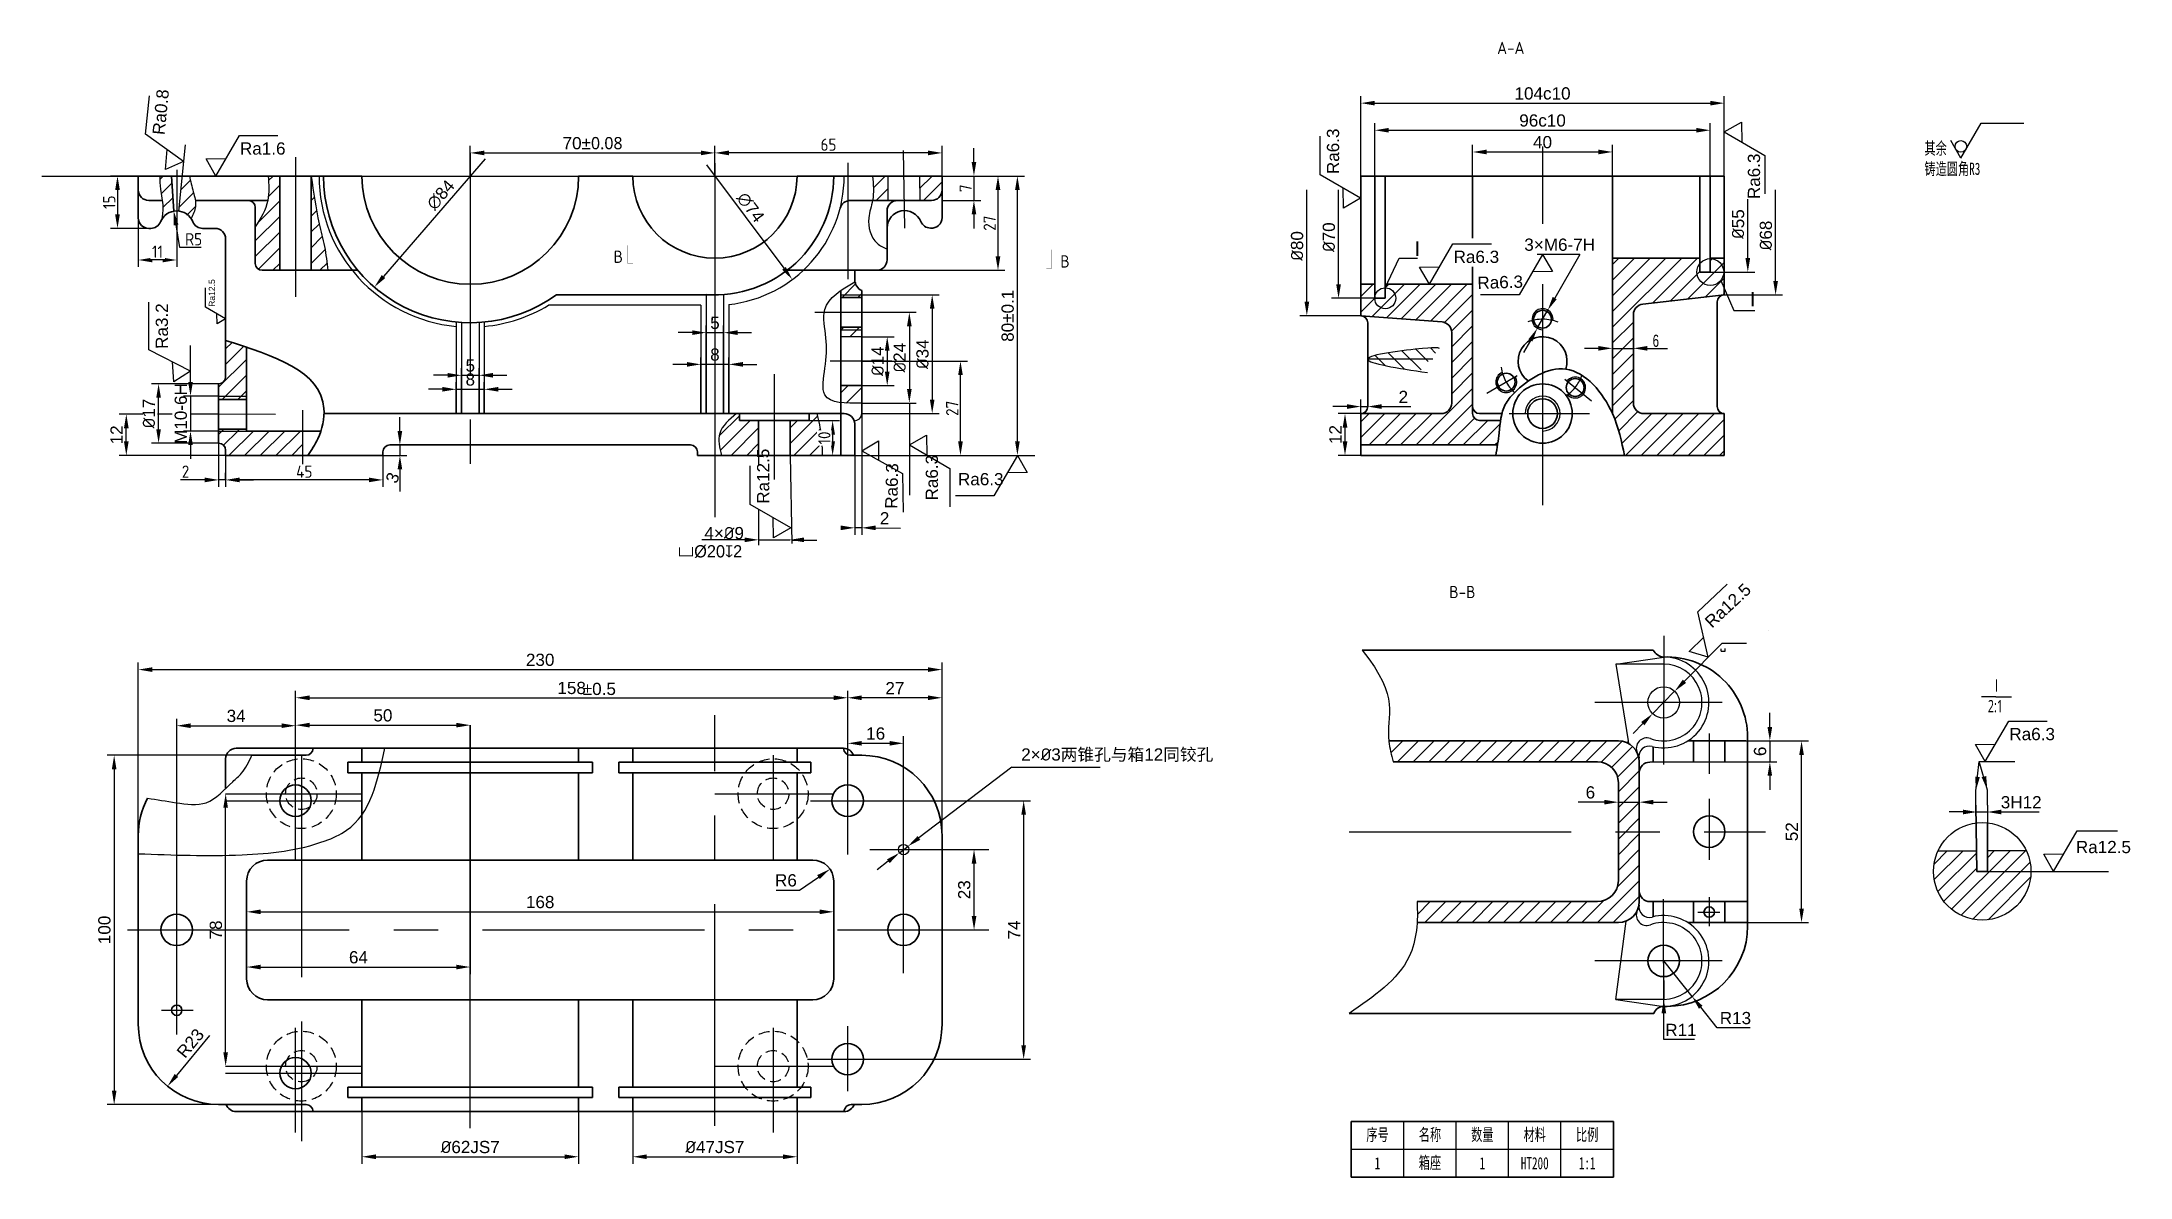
# Model space of a CAD drawing. Header units: millimetres. Extents: x 1878 to 2476, y 2073 to 2398.
import ezdxf

# ---------------------------------------------------------------- set-up
doc = ezdxf.new("R2010")
doc.units = ezdxf.units.MM
doc.linetypes.add('CENTERX2', pattern=[101.6, 63.5, -12.7, 12.7, -12.7])
doc.linetypes.add('HIDDEN2', pattern=[4.7625, 3.175, -1.5875])
for name, color, linetype in [('xvxian', 7, 'HIDDEN2'), ('中心线', 1, 'CENTERX2'), ('标注', 3, 'Continuous'), ('细实线', 7, 'Continuous')]:
    doc.layers.add(name, color=color, linetype=linetype)
doc.layers.add('粗实线', color=7, linetype='Continuous', lineweight=35)
doc.layers.add('粗线', color=7, linetype='Continuous', lineweight=30)
doc.styles.add('ISOCP', font='isocp.shx', dxfattribs={"height": 3.5})
doc.styles.add('MtXpl_Microsoft_YaHe', font='Microsoft YaHei UI.ttf')
doc.styles.get("Standard").update_dxf_attribs({"font": 'arial.ttf'})
doc.styles.add('仿宋', font='simfang.ttf', dxfattribs={"width": 0.67, "height": 3.5})
doc.styles.add('长仿宋体', font='simfang.ttf', dxfattribs={"width": 0.67, "height": 3.5})
doc.dimstyles.new('ISO-25$0', dxfattribs={"dimtxt": 3.5, "dimasz": 4, "dimexe": 2, "dimexo": 0, "dimtad": 1, "dimtoh": 1, "dimdsep": 46, "dimtxsty": 'ISOCP', "dimcen": 2.5, "dimadec": 0, "dimazin": 0, "dimtfac": 1, "dimtmove": 0, "dimatfit": 3, "dimfxl": 1, "dimtfill": 1, "dimarcsym": 0})
doc.dimstyles.new('ISO-25$4', dxfattribs={"dimtxt": 3.5, "dimasz": 4, "dimexe": 2, "dimexo": 0, "dimtad": 1, "dimtoh": 1, "dimdsep": 46, "dimtxsty": 'ISOCP', "dimcen": 2.5, "dimadec": 0, "dimazin": 0, "dimtfac": 1, "dimtmove": 0, "dimatfit": 3, "dimfxl": 1, "dimtfill": 1, "dimarcsym": 0})
doc.dimstyles.new('半径标注', dxfattribs={"dimtxt": 3.5, "dimasz": 4, "dimexe": 2, "dimexo": 0, "dimgap": 1, "dimtad": 1, "dimtoh": 1, "dimdsep": 46, "dimtxsty": 'Standard', "dimcen": 2.5, "dimadec": 0, "dimazin": 0, "dimtfac": 1, "dimtmove": 0, "dimatfit": 3, "dimfxl": 1, "dimlwd": -1, "dimarcsym": 0})
pattern_1 = [(45, (-4023.5363, 697.897), (-2.245064, 2.245064), [])]

msp = doc.modelspace()

# ---------------------------------------------------------------- texts
at = {"layer": '标注', "width": 0.67}
msp.add_text('6', height=3.5, dxfattribs=at).set_placement((2339.076, 2310.801))
at = {"layer": '标注', "char_height": 3.5, "attachment_point": 5}
for s, insert in [('104c10', (2307.569, 2383.348)), ('96c10', (2307.569, 2375.592)), ('3×M6-7H', (2312.466, 2340.04)), ('4×{\\fISOCPEUR|b0|i0|c0|p34;%%C}9', (2073.392, 2257.469)), ('2', (2119.295, 2261.736)), ('6', (2321.256, 2183.239)), ('3H12', (2444.532, 2180.422)), ('{\\fISOCPEUR|b0|i0|c0|p34;%%C}62JS7', (2000.736, 2081.725)), ('{\\fISOCPEUR|b0|i0|c0|p34;%%C}47JS7', (2070.736, 2081.725))]:
    msp.add_mtext(s, dxfattribs=dict(at, insert=insert))
at = {"layer": '标注', "attachment_point": 1}
for s, width, gutter_width, heights, insert, char_height, rotation in [('Ra0.8', 10.05605, 0, [9.135], (1909.756, 2371.713), 3.5, 84.289407), ('Ra6.3', 10.05605, 12.5, [9.135], (2245.858, 2360.269), 3.5, 90), ('Ra6.3', 10.05605, 12.5, [9.135], (2366.306, 2353.102), 3.5, 90), ('Ra6.3', 10.05605, 12.5, [9.135], (2288.873, 2330.884), 3.5, 1.658398), ('Ra12.5', 5.02803, 6.25, [4.567], (1925.921, 2322.274), 1.75, 90), ('Ra3.2', 10.05605, 12.5, [9.135], (1910.722, 2310.226), 3.5, 90.058003), ('Ra12.5', 10.05605, 12.5, [9.135], (2082.788, 2265.884), 3.5, 90), ('Ra12.5', 12.70789, 12.5, [0], (2353.642, 2232.67), 3.5, 43.022816)]:
    msp.add_mtext_dynamic_manual_height_columns(s, width=width, gutter_width=gutter_width, heights=heights, dxfattribs=dict(at, insert=insert, char_height=char_height, rotation=rotation))
at = {"layer": '标注', "char_height": 3.5, "attachment_point": 1}
for s, width, heights, insert in [('Ra1.6', 10.05605, [9.135], (1934.827, 2369.35)), ('Ra6.3', 10.05605, [9.135], (2282.104, 2338.35)), ('Ra6.3', 10.05605, [9.135], (2140.288, 2274.688)), ('±0.5', 10.39217, [0], (2032.935, 2214.643)), ('Ra6.3', 10.05605, [9.135], (2441.143, 2201.716)), ('2×{\\fISOCPEUR|b0|i0|c0|p34;%%C}3{\\fSimSun|b0|i0|c134|p2;两锥孔与箱}12{\\fSimSun|b0|i0|c134|p2;同铰孔}', 60.32475, [15.52], (2158.389, 2195.873)), ('Ra12.5', 12.70789, [0], (2460.174, 2169.373))]:
    msp.add_mtext_dynamic_manual_height_columns(s, width=width, gutter_width=12.5, heights=heights, dxfattribs=dict(at, insert=insert))
at = {"layer": '标注', "insert": (2035.736, 2369.1), "char_height": 3.5, "width": 11.19917, "attachment_point": 5}
msp.add_mtext('70±{\\fMicrosoft YaHei UI|b0|i0|c134|p34;0.08}', dxfattribs=at)
at = {"layer": '标注', "char_height": 3.5, "attachment_point": 1}
for s, width, insert, style in [('其余\\P铸造圆角R3', 51.06569, (2416.856, 2369.389), '长仿宋体'), ('{\\Fgdt|c134;v%%C20x2}', 11.62282, (2060.135, 2254.034), 'ISOCP')]:
    msp.add_mtext_dynamic_manual_height_columns(s, width=width, gutter_width=17.5, heights=[0], dxfattribs=dict(at, insert=insert, style=style))
at = {"layer": '标注', "char_height": 3.5, "attachment_point": 5}
for s, insert, rotation in [('∅84', (1992.29, 2354.316), 49.220314), ('∅74', (2080.926, 2350.721), 306.797452), ('{\\fISOCPEUR|b0|i0|c0|p34;%%C}55', (2363.526, 2345.969), 90), ('{\\fISOCPEUR|b0|i0|c0|p34;%%C}80', (2237.341, 2339.713), 90), ('{\\fISOCPEUR|b0|i0|c0|p34;%%C}70', (2246.431, 2342.219), 90), ('{\\fISOCPEUR|b0|i0|c0|p34;%%C}68', (2371.479, 2342.705), 90), ('80±0.1', (2154.526, 2319.719), 90), ('{\\fISOCPEUR|b0|i0|c0|p34;%%C}34', (2130.149, 2308.719), 90), ('{\\fISOCPEUR|b0|i0|c0|p34;%%C}14', (2117.296, 2306.719), 90), ('{\\fISOCPEUR|b0|i0|c0|p34;%%C}24', (2123.605, 2307.719), 90), ('{\\fISOCPEUR|b0|i0|c0|p34;%%C}17', (1908.774, 2291.719), 90), ('12', (1899.532, 2285.615), 90)]:
    msp.add_mtext(s, dxfattribs=dict(at, insert=insert, rotation=rotation))
at = {"layer": '粗实线', "char_height": 3.5, "attachment_point": 1, "style": 'ISOCP'}
for s, width, insert in [('{\\C0;\\c16777215;B}', 5.81968, (2041.754, 2338.363)), ('{\\C0;\\c16777215;B}', 5.81968, (2169.58, 2337.03)), ('B-B', 33.98855, (2280.876, 2242.372))]:
    msp.add_mtext_dynamic_manual_height_columns(s, width=width, gutter_width=17.5, heights=[0], dxfattribs=dict(at, insert=insert))
at = {"layer": '粗线', "insert": (2294.588, 2398.157), "char_height": 3.5, "attachment_point": 1, "style": 'ISOCP'}
msp.add_mtext_dynamic_manual_height_columns('A-A', width=29.76589, gutter_width=17.5, heights=[0], dxfattribs=at)
at = {"layer": '细实线', "width": 0.67}
msp.add_text('Ⅰ', height=3.5, dxfattribs=at).set_placement((2435.862, 2212.116))
at = {"layer": '细实线', "style": 'MtXpl_Microsoft_YaHe', "width": 0.67}
msp.add_text('2:1', height=3.5, dxfattribs=at).set_placement((2435.013, 2206.206))
at = {"layer": '细实线', "insert": (2266.427, 2341.033), "char_height": 2.5, "attachment_point": 1}
msp.add_mtext_dynamic_manual_height_columns('\\pxi-3,l4,t4;{\\H1.66667x;Ⅰ^I}', width=5.24115, gutter_width=12.5, heights=[0], dxfattribs=at)
at = {"layer": '细实线', "insert": (2362.347, 2326.546), "char_height": 2.5, "width": 6.66293, "attachment_point": 1}
msp.add_mtext('\\pxi-3,l4,t4;{\\H1.66667x;Ⅰ}', dxfattribs=at)
at = {"layer": '细实线', "char_height": 3.5, "attachment_point": 5}
for s, heights, insert, style in [('1', [3.54], (2260.34, 2077.089), '长仿宋体'), ('箱座', [0], (2275.34, 2077.089), '长仿宋体'), ('\\pxqc;1', [0], (2290.34, 2077.089), '仿宋'), ('\\pxqc;HT200', [0], (2305.34, 2077.089), '长仿宋体'), ('\\pxqc;1:1', [0], (2320.34, 2077.089), '长仿宋体')]:
    msp.add_mtext_dynamic_manual_height_columns(s, width=15, gutter_width=17.5, heights=heights, dxfattribs=dict(at, insert=insert, style=style))

# ---------------------------------------------------------------- blocks, each defined once
blk = doc.blocks.new('*U48')
at = {"layer": 'xvxian'}
for radius in [10, 4.5]:
    blk.add_circle((-0.32, 4), radius, dxfattribs=at)
at = {"layer": '中心线'}
for p, q in [((-0.32, 15), (-0.32, -15)), ((-16.98, 4), (16.98, 4))]:
    blk.add_line(p, q, dxfattribs=at)
blk = doc.blocks.new('*U49')
at = {"layer": 'xvxian', "color": 0, "linetype": 'ByBlock', "lineweight": -2, "transparency": 16777216}
for p in [(-135, 0), (0, 0), (-135, -78), (0, -78)]:
    blk.add_blockref('*U48', p, dxfattribs=at)
blk = doc.blocks.new('*U45')
at = {"layer": '中心线'}
for p, q in [((0.5, -15), (0.5, 15)), ((-19.5, 2), (19.5, 2))]:
    blk.add_line(p, q, dxfattribs=at)
at = {"layer": '粗实线'}
blk.add_circle((0.5, 2), 4.5, dxfattribs=at)
blk = doc.blocks.new('*U47')
at = {"layer": '粗实线', "color": 0, "linetype": 'ByBlock', "lineweight": -2, "transparency": 16777216}
for p in [(0, 0), (0, -78)]:
    blk.add_blockref('*U45', p, dxfattribs=at)
blk = doc.blocks.new('*D50')
at = {"layer": 'Defpoints', "color": 0, "transparency": 16777216}
blk.add_point((1915.91, 2349.65), dxfattribs=at)
at = {"layer": '标注', "color": 0, "lineweight": -2, "transparency": 16777216}
for p, q in [((1917.65, 2339.24), (1916.57, 2345.7)), ((1923.74, 2339.24), (1917.65, 2339.24))]:
    blk.add_line(p, q, dxfattribs=at)
at = {"layer": '标注', "color": 0, "transparency": 16777216, "insert": (1921.57, 2341.62), "char_height": 3.5, "attachment_point": 5, "style": 'ISOCP', "bg_fill": 3, "box_fill_scale": 1.1, "bg_fill_color": 256, "bg_fill_true_color": 13158600, "bg_fill_transparency": 0}
blk.add_mtext('R5', dxfattribs=at)
at = {"layer": 'Defpoints', "color": 0, "transparency": 16777216}
blk.add_point((1916.74, 2344.72), dxfattribs=at)
at = {"layer": '标注', "color": 0, "transparency": 16777216}
blk.add_solid([(1917.23, 2345.81), (1915.91, 2345.59), (1915.91, 2349.65)], dxfattribs=at)
blk = doc.blocks.new('*D51')
at = {"layer": 'Defpoints', "color": 0, "transparency": 16777216}
for p in [(1928.74, 2116.89), (1914.11, 2099.14)]:
    blk.add_point(p, dxfattribs=at)
at = {"layer": '标注', "color": 0, "transparency": 16777216}
blk.add_line((1926.1, 2113.69), (1916.65, 2102.23), dxfattribs=at)
blk.add_solid([(1916.14, 2102.65), (1917.16, 2101.81), (1914.11, 2099.14)], dxfattribs=at)
at = {"layer": '标注', "color": 0, "transparency": 16777216, "insert": (1920.65, 2111.46), "char_height": 3.5, "attachment_point": 5, "rotation": 50.49537}
blk.add_mtext('R23', dxfattribs=at)
blk = doc.blocks.new('*D52')
at = {"layer": 'Defpoints', "color": 0, "transparency": 16777216}
for p in [(2342.19, 2135.01), (2342.26, 2124.01)]:
    blk.add_point(p, dxfattribs=at)
at = {"layer": '标注', "color": 0, "transparency": 16777216}
for p, q in [((2342.19, 2135.01), (2342.26, 2124.01)), ((2342.32, 2112.5), (2342.28, 2120.01)), ((2351.01, 2112.5), (2342.32, 2112.5))]:
    blk.add_line(p, q, dxfattribs=at)
blk.add_solid([(2342.95, 2120.02), (2341.61, 2120.01), (2342.26, 2124.01)], dxfattribs=at)
at = {"layer": '标注', "color": 0, "transparency": 16777216, "insert": (2347.17, 2115.26), "char_height": 3.5, "attachment_point": 5}
blk.add_mtext('R11', dxfattribs=at)
blk = doc.blocks.new('*D53')
at = {"layer": 'Defpoints', "color": 0, "transparency": 16777216}
for p in [(2342.19, 2135.01), (2350.33, 2124.88)]:
    blk.add_point(p, dxfattribs=at)
at = {"layer": '标注', "color": 0, "transparency": 16777216}
for p, q in [((2342.19, 2135.01), (2350.33, 2124.88)), ((2357.58, 2115.85), (2352.84, 2121.76)), ((2366.95, 2115.85), (2357.58, 2115.85))]:
    blk.add_line(p, q, dxfattribs=at)
blk.add_solid([(2353.36, 2122.18), (2352.32, 2121.34), (2350.33, 2124.88)], dxfattribs=at)
at = {"layer": '标注', "color": 0, "transparency": 16777216, "insert": (2362.77, 2118.64), "char_height": 3.5, "attachment_point": 5}
blk.add_mtext('R13', dxfattribs=at)
blk = doc.blocks.new('*D63')
at = {"layer": 'Defpoints', "color": 0, "transparency": 16777216}
for p in [(1938.22, 2193.89), (1898.84, 2093.89), (1930.91, 2093.89)]:
    blk.add_point(p, dxfattribs=at)
at = {"layer": '标注', "color": 0, "lineweight": -2, "transparency": 16777216}
for p, q in [((1938.22, 2193.89), (1896.84, 2193.89)), ((1930.91, 2093.89), (1896.84, 2093.89))]:
    blk.add_line(p, q, dxfattribs=at)
at = {"layer": '标注', "color": 0, "transparency": 16777216}
blk.add_line((1898.84, 2189.89), (1898.84, 2097.89), dxfattribs=at)
for points in [[(1898.18, 2189.89), (1899.51, 2189.89), (1898.84, 2193.89)], [(1898.18, 2097.89), (1899.51, 2097.89), (1898.84, 2093.89)]]:
    blk.add_solid(points, dxfattribs=at)
at = {"layer": '标注', "color": 0, "transparency": 16777216, "insert": (1896.06, 2143.89), "char_height": 3.5, "attachment_point": 5, "rotation": 90}
blk.add_mtext('100', dxfattribs=at)
blk = doc.blocks.new('*D64')
at = {"layer": 'Defpoints', "color": 0, "transparency": 16777216}
for p in [(1950.74, 2202.35), (1916.74, 2167.06), (1950.74, 2167.04)]:
    blk.add_point(p, dxfattribs=at)
at = {"layer": '标注', "color": 0, "lineweight": -2, "transparency": 16777216}
for p, q in [((1916.74, 2167.06), (1916.74, 2204.35)), ((1950.74, 2167.04), (1950.74, 2204.35))]:
    blk.add_line(p, q, dxfattribs=at)
at = {"layer": '标注', "color": 0, "transparency": 16777216}
blk.add_line((1920.74, 2202.35), (1946.74, 2202.35), dxfattribs=at)
for points in [[(1920.74, 2203.02), (1920.74, 2201.69), (1916.74, 2202.35)], [(1946.74, 2203.02), (1946.74, 2201.69), (1950.74, 2202.35)]]:
    blk.add_solid(points, dxfattribs=at)
at = {"layer": '标注', "color": 0, "transparency": 16777216, "insert": (1933.74, 2205.14), "char_height": 3.5, "attachment_point": 5}
blk.add_mtext('34', dxfattribs=at)
blk = doc.blocks.new('*D65')
at = {"layer": 'Defpoints', "color": 0, "transparency": 16777216}
for p in [(1950.74, 2202.35), (2000.74, 2202.51), (2000.74, 2202.51)]:
    blk.add_point(p, dxfattribs=at)
at = {"layer": '标注', "color": 0, "lineweight": -2, "transparency": 16777216}
for p, q in [((1950.74, 2202.35), (1950.74, 2204.51)), ((2000.74, 2202.51), (2000.74, 2200.51))]:
    blk.add_line(p, q, dxfattribs=at)
at = {"layer": '标注', "color": 0, "transparency": 16777216}
blk.add_line((1954.74, 2202.51), (1996.74, 2202.51), dxfattribs=at)
for points in [[(1954.74, 2203.18), (1954.74, 2201.85), (1950.74, 2202.51)], [(1996.74, 2203.18), (1996.74, 2201.85), (2000.74, 2202.51)]]:
    blk.add_solid(points, dxfattribs=at)
at = {"layer": '标注', "color": 0, "transparency": 16777216, "insert": (1975.74, 2205.3), "char_height": 3.5, "attachment_point": 5}
blk.add_mtext('50', dxfattribs=at)
blk = doc.blocks.new('*D66')
at = {"layer": 'Defpoints', "color": 0, "transparency": 16777216}
for p in [(2108.74, 2210.35), (1950.74, 2202.51), (2108.74, 2189.37)]:
    blk.add_point(p, dxfattribs=at)
at = {"layer": '标注', "color": 0, "lineweight": -2, "transparency": 16777216}
for p, q in [((1950.74, 2202.51), (1950.74, 2212.35)), ((2108.74, 2189.37), (2108.74, 2212.35))]:
    blk.add_line(p, q, dxfattribs=at)
at = {"layer": '标注', "color": 0, "transparency": 16777216}
blk.add_line((1954.74, 2210.35), (2104.74, 2210.35), dxfattribs=at)
for points in [[(1954.74, 2211.02), (1954.74, 2209.68), (1950.74, 2210.35)], [(2104.74, 2211.02), (2104.74, 2209.68), (2108.74, 2210.35)]]:
    blk.add_solid(points, dxfattribs=at)
at = {"layer": '标注', "color": 0, "transparency": 16777216, "insert": (2029.74, 2213.14), "char_height": 3.5, "attachment_point": 5}
blk.add_mtext('158', dxfattribs=at)
blk = doc.blocks.new('*D67')
at = {"layer": 'Defpoints', "color": 0, "transparency": 16777216}
for p in [(2124.74, 2197.32), (2108.74, 2165.44), (2124.74, 2168.39)]:
    blk.add_point(p, dxfattribs=at)
at = {"layer": '标注', "color": 0, "lineweight": -2, "transparency": 16777216}
for p, q in [((2108.74, 2165.44), (2108.74, 2199.32)), ((2124.74, 2168.39), (2124.74, 2199.32))]:
    blk.add_line(p, q, dxfattribs=at)
at = {"layer": '标注', "color": 0, "transparency": 16777216}
blk.add_line((2112.74, 2197.32), (2120.74, 2197.32), dxfattribs=at)
for points in [[(2112.74, 2197.98), (2112.74, 2196.65), (2108.74, 2197.32)], [(2120.74, 2197.98), (2120.74, 2196.65), (2124.74, 2197.32)]]:
    blk.add_solid(points, dxfattribs=at)
at = {"layer": '标注', "color": 0, "transparency": 16777216, "insert": (2116.74, 2200.1), "char_height": 3.5, "attachment_point": 5}
blk.add_mtext('16', dxfattribs=at)
blk = doc.blocks.new('*D68')
at = {"layer": 'Defpoints', "color": 0, "transparency": 16777216}
for p in [(2108.74, 2210.35), (2108.74, 2185.39), (2135.74, 2170.89)]:
    blk.add_point(p, dxfattribs=at)
at = {"layer": '标注', "color": 0, "lineweight": -2, "transparency": 16777216}
for p, q in [((2108.74, 2185.39), (2108.74, 2212.35)), ((2135.74, 2170.89), (2135.74, 2212.35))]:
    blk.add_line(p, q, dxfattribs=at)
at = {"layer": '标注', "color": 0, "transparency": 16777216}
blk.add_line((2131.74, 2210.35), (2112.74, 2210.35), dxfattribs=at)
for points in [[(2112.74, 2211.02), (2112.74, 2209.68), (2108.74, 2210.35)], [(2131.74, 2211.02), (2131.74, 2209.68), (2135.74, 2210.35)]]:
    blk.add_solid(points, dxfattribs=at)
at = {"layer": '标注', "color": 0, "transparency": 16777216, "insert": (2122.24, 2213.11), "char_height": 3.5, "attachment_point": 5}
blk.add_mtext('27', dxfattribs=at)
blk = doc.blocks.new('*D69')
at = {"layer": 'Defpoints', "color": 0, "transparency": 16777216}
for p in [(2135.74, 2218.42), (1905.74, 2170.89), (2135.74, 2166.89)]:
    blk.add_point(p, dxfattribs=at)
at = {"layer": '标注', "color": 0, "lineweight": -2, "transparency": 16777216}
for p, q in [((1905.74, 2170.89), (1905.74, 2220.42)), ((2135.74, 2166.89), (2135.74, 2220.42))]:
    blk.add_line(p, q, dxfattribs=at)
at = {"layer": '标注', "color": 0, "transparency": 16777216}
blk.add_line((1909.74, 2218.42), (2131.74, 2218.42), dxfattribs=at)
for points in [[(1909.74, 2219.08), (1909.74, 2217.75), (1905.74, 2218.42)], [(2131.74, 2219.08), (2131.74, 2217.75), (2135.74, 2218.42)]]:
    blk.add_solid(points, dxfattribs=at)
at = {"layer": '标注', "color": 0, "transparency": 16777216, "insert": (2020.74, 2221.2), "char_height": 3.5, "attachment_point": 5}
blk.add_mtext('230', dxfattribs=at)
blk = doc.blocks.new('*D70')
at = {"layer": 'Defpoints', "color": 0, "transparency": 16777216}
for p in [(2135.74, 2166.89), (2144.89, 2166.89), (2135.74, 2143.89)]:
    blk.add_point(p, dxfattribs=at)
at = {"layer": '标注', "color": 0, "lineweight": -2, "transparency": 16777216}
for p, q in [((2135.74, 2166.89), (2146.89, 2166.89)), ((2135.74, 2143.89), (2146.89, 2143.89))]:
    blk.add_line(p, q, dxfattribs=at)
at = {"layer": '标注', "color": 0, "transparency": 16777216}
blk.add_line((2144.89, 2147.89), (2144.89, 2162.89), dxfattribs=at)
for points in [[(2144.22, 2162.89), (2145.56, 2162.89), (2144.89, 2166.89)], [(2144.22, 2147.89), (2145.56, 2147.89), (2144.89, 2143.89)]]:
    blk.add_solid(points, dxfattribs=at)
at = {"layer": '标注', "color": 0, "transparency": 16777216, "insert": (2142.1, 2155.39), "char_height": 3.5, "attachment_point": 5, "rotation": 90}
blk.add_mtext('23', dxfattribs=at)
blk = doc.blocks.new('*D71')
at = {"layer": 'Defpoints', "color": 0, "transparency": 16777216}
for p in [(2118.72, 2180.89), (2119.99, 2106.89), (2159.09, 2106.89)]:
    blk.add_point(p, dxfattribs=at)
at = {"layer": '标注', "color": 0, "lineweight": -2, "transparency": 16777216}
for p, q in [((2118.72, 2180.89), (2161.09, 2180.89)), ((2119.99, 2106.89), (2161.09, 2106.89))]:
    blk.add_line(p, q, dxfattribs=at)
at = {"layer": '标注', "color": 0, "transparency": 16777216}
blk.add_line((2159.09, 2176.89), (2159.09, 2110.89), dxfattribs=at)
for points in [[(2158.42, 2176.89), (2159.76, 2176.89), (2159.09, 2180.89)], [(2158.42, 2110.89), (2159.76, 2110.89), (2159.09, 2106.89)]]:
    blk.add_solid(points, dxfattribs=at)
at = {"layer": '标注', "color": 0, "transparency": 16777216, "insert": (2156.34, 2143.89), "char_height": 3.5, "attachment_point": 5, "rotation": 90}
blk.add_mtext('74', dxfattribs=at)
blk = doc.blocks.new('*D72')
at = {"layer": 'Defpoints', "color": 0, "transparency": 16777216}
for p in [(2000.74, 2202.51), (1936.74, 2157.89), (2000.74, 2133.27)]:
    blk.add_point(p, dxfattribs=at)
at = {"layer": '标注', "color": 0, "lineweight": -2, "transparency": 16777216}
for p, q in [((2000.74, 2202.51), (2000.74, 2131.27)), ((1936.74, 2157.89), (1936.74, 2131.27))]:
    blk.add_line(p, q, dxfattribs=at)
at = {"layer": '标注', "color": 0, "transparency": 16777216}
blk.add_line((1940.74, 2133.27), (1996.74, 2133.27), dxfattribs=at)
for points in [[(1940.74, 2133.93), (1940.74, 2132.6), (1936.74, 2133.27)], [(1996.74, 2133.93), (1996.74, 2132.6), (2000.74, 2133.27)]]:
    blk.add_solid(points, dxfattribs=at)
at = {"layer": '标注', "color": 0, "transparency": 16777216, "insert": (1968.74, 2136.05), "char_height": 3.5, "attachment_point": 5}
blk.add_mtext('64', dxfattribs=at)
blk = doc.blocks.new('*D73')
at = {"layer": 'Defpoints', "color": 0, "transparency": 16777216}
for p in [(2104.74, 2149.07), (1936.74, 2131.27), (2104.74, 2129.89)]:
    blk.add_point(p, dxfattribs=at)
at = {"layer": '标注', "color": 0, "lineweight": -2, "transparency": 16777216}
for p, q in [((1936.74, 2131.27), (1936.74, 2151.07)), ((2104.74, 2129.89), (2104.74, 2151.07))]:
    blk.add_line(p, q, dxfattribs=at)
at = {"layer": '标注', "color": 0, "transparency": 16777216}
blk.add_line((1940.74, 2149.07), (2100.74, 2149.07), dxfattribs=at)
for points in [[(1940.74, 2149.74), (1940.74, 2148.4), (1936.74, 2149.07)], [(2100.74, 2149.74), (2100.74, 2148.4), (2104.74, 2149.07)]]:
    blk.add_solid(points, dxfattribs=at)
at = {"layer": '标注', "color": 0, "transparency": 16777216, "insert": (2020.74, 2151.86), "char_height": 3.5, "attachment_point": 5}
blk.add_mtext('168', dxfattribs=at)
blk = doc.blocks.new('*D74')
at = {"layer": 'Defpoints', "color": 0, "transparency": 16777216}
for p in [(1930.74, 2182.89), (1930.74, 2182.89), (1930.74, 2104.89)]:
    blk.add_point(p, dxfattribs=at)
at = {"layer": '标注', "color": 0, "lineweight": -2, "transparency": 16777216}
for p, q in [((1930.74, 2182.89), (1932.74, 2182.89)), ((1930.74, 2104.89), (1932.74, 2104.89))]:
    blk.add_line(p, q, dxfattribs=at)
at = {"layer": '标注', "color": 0, "transparency": 16777216}
blk.add_line((1930.74, 2108.89), (1930.74, 2178.89), dxfattribs=at)
for points in [[(1930.07, 2178.89), (1931.4, 2178.89), (1930.74, 2182.89)], [(1930.07, 2108.89), (1931.4, 2108.89), (1930.74, 2104.89)]]:
    blk.add_solid(points, dxfattribs=at)
at = {"layer": '标注', "color": 0, "transparency": 16777216, "insert": (1927.95, 2143.89), "char_height": 3.5, "attachment_point": 5, "rotation": 90}
blk.add_mtext('78', dxfattribs=at)
blk = doc.blocks.new('*D75')
at = {"layer": 'Defpoints', "color": 0, "transparency": 16777216}
for p in [(2098.74, 2157.89), (2103.67, 2161.31)]:
    blk.add_point(p, dxfattribs=at)
at = {"layer": '标注', "color": 0, "transparency": 16777216}
for p, q in [((2094.98, 2155.28), (2100.38, 2159.03)), ((2088.24, 2155.28), (2094.98, 2155.28))]:
    blk.add_line(p, q, dxfattribs=at)
blk.add_solid([(2100, 2159.58), (2100.76, 2158.48), (2103.67, 2161.31)], dxfattribs=at)
at = {"layer": '标注', "color": 0, "transparency": 16777216, "insert": (2091.06, 2158.07), "char_height": 3.5, "attachment_point": 5}
blk.add_mtext('R6', dxfattribs=at)
blk = doc.blocks.new('*D76')
at = {"layer": 'Defpoints', "color": 0, "transparency": 16777216}
for p in [(1930.74, 2279.72), (1975.74, 2279.72), (1930.74, 2272.72)]:
    blk.add_point(p, dxfattribs=at)
at = {"layer": '标注', "color": 0, "lineweight": -2, "transparency": 16777216}
for p, q in [((1930.74, 2279.72), (1930.74, 2270.72)), ((1975.74, 2279.72), (1975.74, 2270.72)), ((1971.74, 2272.72), (1934.74, 2272.72))]:
    blk.add_line(p, q, dxfattribs=at)
at = {"layer": '标注', "color": 0, "transparency": 16777216}
for points in [[(1934.74, 2273.39), (1934.74, 2272.05), (1930.74, 2272.72)], [(1971.74, 2273.39), (1971.74, 2272.05), (1975.74, 2272.72)]]:
    blk.add_solid(points, dxfattribs=at)
at = {"layer": '标注', "color": 0, "transparency": 16777216, "insert": (1953.24, 2275.09), "char_height": 3.5, "attachment_point": 5, "style": 'ISOCP', "bg_fill": 3, "box_fill_scale": 1.1, "bg_fill_color": 256, "bg_fill_true_color": 13158600, "bg_fill_transparency": 0}
blk.add_mtext('45', dxfattribs=at)
blk = doc.blocks.new('*D77')
at = {"layer": 'Defpoints', "color": 0, "transparency": 16777216}
for p in [(1928.74, 2283.22), (1928.74, 2272.72), (1930.74, 2272.72)]:
    blk.add_point(p, dxfattribs=at)
at = {"layer": '标注', "color": 0, "lineweight": -2, "transparency": 16777216}
for p, q in [((1928.74, 2283.22), (1928.74, 2270.72)), ((1924.74, 2272.72), (1917.79, 2272.72)), ((1930.74, 2272.72), (1928.74, 2272.72)), ((1930.74, 2272.72), (1930.74, 2274.72)), ((1934.74, 2272.72), (1938.74, 2272.72))]:
    blk.add_line(p, q, dxfattribs=at)
at = {"layer": '标注', "color": 0, "transparency": 16777216}
for points in [[(1924.74, 2273.39), (1924.74, 2272.05), (1928.74, 2272.72)], [(1934.74, 2273.39), (1934.74, 2272.05), (1930.74, 2272.72)]]:
    blk.add_solid(points, dxfattribs=at)
at = {"layer": '标注', "color": 0, "transparency": 16777216, "insert": (1919.26, 2275.09), "char_height": 3.5, "attachment_point": 5, "style": 'ISOCP', "bg_fill": 3, "box_fill_scale": 1.1, "bg_fill_color": 256, "bg_fill_true_color": 13158600, "bg_fill_transparency": 0}
blk.add_mtext('2', dxfattribs=at)
blk = doc.blocks.new('*D78')
at = {"layer": 'Defpoints', "color": 0, "transparency": 16777216}
for p in [(2004.74, 2298.66), (1996.74, 2291.72), (2004.74, 2291.72)]:
    blk.add_point(p, dxfattribs=at)
at = {"layer": '标注', "color": 0, "transparency": 16777216}
for p, q in [((1992.74, 2298.66), (1988.74, 2298.66)), ((1996.74, 2298.66), (2004.74, 2298.66)), ((2008.74, 2298.66), (2012.74, 2298.66))]:
    blk.add_line(p, q, dxfattribs=at)
at = {"layer": '标注', "color": 0, "lineweight": -2, "transparency": 16777216}
for p, q in [((1996.74, 2291.72), (1996.74, 2300.66)), ((2004.74, 2291.72), (2004.74, 2300.66))]:
    blk.add_line(p, q, dxfattribs=at)
at = {"layer": '标注', "color": 0, "transparency": 16777216}
for points in [[(1992.74, 2299.33), (1992.74, 2298), (1996.74, 2298.66)], [(2008.74, 2299.33), (2008.74, 2298), (2004.74, 2298.66)]]:
    blk.add_solid(points, dxfattribs=at)
at = {"layer": '标注', "color": 0, "transparency": 16777216, "insert": (2000.74, 2301.45), "char_height": 3.5, "attachment_point": 5}
blk.add_mtext('8', dxfattribs=at)
blk = doc.blocks.new('*D79')
at = {"layer": 'Defpoints', "color": 0, "transparency": 16777216}
for p in [(2003.24, 2302.67), (1998.24, 2291.72), (2003.24, 2291.72)]:
    blk.add_point(p, dxfattribs=at)
at = {"layer": '标注', "color": 0, "transparency": 16777216}
for p, q in [((1994.24, 2302.67), (1990.24, 2302.67)), ((1998.24, 2302.67), (2003.24, 2302.67)), ((2007.24, 2302.67), (2011.24, 2302.67))]:
    blk.add_line(p, q, dxfattribs=at)
at = {"layer": '标注', "color": 0, "lineweight": -2, "transparency": 16777216}
for p, q in [((1998.24, 2291.72), (1998.24, 2304.67)), ((2003.24, 2291.72), (2003.24, 2304.67))]:
    blk.add_line(p, q, dxfattribs=at)
at = {"layer": '标注', "color": 0, "transparency": 16777216}
for points in [[(1994.24, 2303.34), (1994.24, 2302), (1998.24, 2302.67)], [(2007.24, 2303.34), (2007.24, 2302), (2003.24, 2302.67)]]:
    blk.add_solid(points, dxfattribs=at)
at = {"layer": '标注', "color": 0, "transparency": 16777216, "insert": (2000.74, 2305.45), "char_height": 3.5, "attachment_point": 5}
blk.add_mtext('5', dxfattribs=at)
blk = doc.blocks.new('*D80')
at = {"layer": 'Defpoints', "color": 0, "transparency": 16777216}
for p in [(2066.74, 2305.8), (2066.74, 2291.72), (2074.74, 2291.72)]:
    blk.add_point(p, dxfattribs=at)
at = {"layer": '标注', "color": 0, "lineweight": -2, "transparency": 16777216}
for p, q in [((2066.74, 2291.72), (2066.74, 2307.8)), ((2074.74, 2291.72), (2074.74, 2307.8))]:
    blk.add_line(p, q, dxfattribs=at)
at = {"layer": '标注', "color": 0, "transparency": 16777216}
for p, q in [((2062.74, 2305.8), (2058.74, 2305.8)), ((2074.74, 2305.8), (2066.74, 2305.8)), ((2078.74, 2305.8), (2082.74, 2305.8))]:
    blk.add_line(p, q, dxfattribs=at)
for points in [[(2062.74, 2306.47), (2062.74, 2305.13), (2066.74, 2305.8)], [(2078.74, 2306.47), (2078.74, 2305.13), (2074.74, 2305.8)]]:
    blk.add_solid(points, dxfattribs=at)
at = {"layer": '标注', "color": 0, "transparency": 16777216, "insert": (2070.74, 2308.59), "char_height": 3.5, "attachment_point": 5}
blk.add_mtext('8', dxfattribs=at)
blk = doc.blocks.new('*D81')
at = {"layer": 'Defpoints', "color": 0, "transparency": 16777216}
for p in [(2073.24, 2314.88), (2068.24, 2291.72), (2073.24, 2291.72)]:
    blk.add_point(p, dxfattribs=at)
at = {"layer": '标注', "color": 0, "transparency": 16777216}
for p, q in [((2064.24, 2314.88), (2060.24, 2314.88)), ((2068.24, 2314.88), (2073.24, 2314.88)), ((2077.24, 2314.88), (2081.24, 2314.88))]:
    blk.add_line(p, q, dxfattribs=at)
at = {"layer": '标注', "color": 0, "lineweight": -2, "transparency": 16777216}
for p, q in [((2068.24, 2291.72), (2068.24, 2316.88)), ((2073.24, 2291.72), (2073.24, 2316.88))]:
    blk.add_line(p, q, dxfattribs=at)
at = {"layer": '标注', "color": 0, "transparency": 16777216}
for points in [[(2064.24, 2315.55), (2064.24, 2314.21), (2068.24, 2314.88)], [(2077.24, 2315.55), (2077.24, 2314.21), (2073.24, 2314.88)]]:
    blk.add_solid(points, dxfattribs=at)
at = {"layer": '标注', "color": 0, "transparency": 16777216, "insert": (2070.74, 2317.66), "char_height": 3.5, "attachment_point": 5}
blk.add_mtext('5', dxfattribs=at)
blk = doc.blocks.new('*D54')
at = {"layer": 'Defpoints', "color": 0, "transparency": 16777216}
blk.add_point((2092.24, 2279.72), dxfattribs=at)
at = {"layer": '标注', "color": 0, "lineweight": -2, "transparency": 16777216}
for p, q in [((2097.74, 2289.72), (2106.43, 2289.72)), ((2104.43, 2285.72), (2104.43, 2283.72)), ((2092.24, 2279.72), (2106.43, 2279.72))]:
    blk.add_line(p, q, dxfattribs=at)
at = {"layer": '标注', "color": 0, "transparency": 16777216}
for points in [[(2103.76, 2285.72), (2105.1, 2285.72), (2104.43, 2289.72)], [(2103.76, 2283.72), (2105.1, 2283.72), (2104.43, 2279.72)]]:
    blk.add_solid(points, dxfattribs=at)
at = {"layer": '标注', "color": 0, "transparency": 16777216, "insert": (2102.06, 2284.72), "char_height": 3.5, "attachment_point": 5, "rotation": 90, "style": 'ISOCP', "bg_fill": 3, "box_fill_scale": 1.1, "bg_fill_color": 256, "bg_fill_true_color": 13158600, "bg_fill_transparency": 0}
blk.add_mtext('10', dxfattribs=at)
at = {"layer": 'Defpoints', "color": 0, "transparency": 16777216}
for p in [(2097.74, 2289.72), (2104.43, 2279.72)]:
    blk.add_point(p, dxfattribs=at)
blk = doc.blocks.new('*D55')
at = {"layer": 'Defpoints', "color": 0, "transparency": 16777216}
for p in [(2112.74, 2306.72), (2141.01, 2306.72), (2110.74, 2279.72)]:
    blk.add_point(p, dxfattribs=at)
at = {"layer": '标注', "color": 0, "lineweight": -2, "transparency": 16777216}
for p, q in [((2112.74, 2306.72), (2143.01, 2306.72)), ((2141.01, 2283.72), (2141.01, 2302.72)), ((2110.74, 2279.72), (2143.01, 2279.72))]:
    blk.add_line(p, q, dxfattribs=at)
at = {"layer": '标注', "color": 0, "transparency": 16777216}
for points in [[(2140.34, 2302.72), (2141.68, 2302.72), (2141.01, 2306.72)], [(2140.34, 2283.72), (2141.68, 2283.72), (2141.01, 2279.72)]]:
    blk.add_solid(points, dxfattribs=at)
at = {"layer": '标注', "color": 0, "transparency": 16777216, "insert": (2138.64, 2293.22), "char_height": 3.5, "attachment_point": 5, "rotation": 90, "style": 'ISOCP', "bg_fill": 3, "box_fill_scale": 1.1, "bg_fill_color": 256, "bg_fill_true_color": 13158600, "bg_fill_transparency": 0}
blk.add_mtext('27', dxfattribs=at)
blk = doc.blocks.new('*D56')
at = {"layer": 'Defpoints', "color": 0, "transparency": 16777216}
for p in [(1905.74, 2359.72), (1899.79, 2344.72), (1908.74, 2344.72)]:
    blk.add_point(p, dxfattribs=at)
at = {"layer": '标注', "color": 0, "lineweight": -2, "transparency": 16777216}
for p, q in [((1905.74, 2359.72), (1897.79, 2359.72)), ((1899.79, 2355.72), (1899.79, 2348.72)), ((1908.74, 2344.72), (1897.79, 2344.72))]:
    blk.add_line(p, q, dxfattribs=at)
at = {"layer": '标注', "color": 0, "transparency": 16777216}
for points in [[(1899.12, 2355.72), (1900.46, 2355.72), (1899.79, 2359.72)], [(1899.12, 2348.72), (1900.46, 2348.72), (1899.79, 2344.72)]]:
    blk.add_solid(points, dxfattribs=at)
at = {"layer": '标注', "color": 0, "transparency": 16777216, "insert": (1897.42, 2352.22), "char_height": 3.5, "attachment_point": 5, "rotation": 90, "style": 'ISOCP', "bg_fill": 3, "box_fill_scale": 1.1, "bg_fill_color": 256, "bg_fill_true_color": 13158600, "bg_fill_transparency": 0}
blk.add_mtext('15', dxfattribs=at)
blk = doc.blocks.new('*D57')
at = {"layer": 'Defpoints', "color": 0, "transparency": 16777216}
for p in [(1905.74, 2347.72), (1916.74, 2336.88), (1905.74, 2335.68)]:
    blk.add_point(p, dxfattribs=at)
at = {"layer": '标注', "color": 0, "lineweight": -2, "transparency": 16777216}
for p, q in [((1905.74, 2347.72), (1905.74, 2333.68)), ((1916.74, 2336.88), (1916.74, 2333.68)), ((1912.74, 2335.68), (1909.74, 2335.68))]:
    blk.add_line(p, q, dxfattribs=at)
at = {"layer": '标注', "color": 0, "transparency": 16777216}
for points in [[(1909.74, 2336.35), (1909.74, 2335.01), (1905.74, 2335.68)], [(1912.74, 2336.35), (1912.74, 2335.01), (1916.74, 2335.68)]]:
    blk.add_solid(points, dxfattribs=at)
at = {"layer": '标注', "color": 0, "transparency": 16777216, "insert": (1911.24, 2338.06), "char_height": 3.5, "attachment_point": 5, "style": 'ISOCP', "bg_fill": 3, "box_fill_scale": 1.1, "bg_fill_color": 256, "bg_fill_true_color": 13158600, "bg_fill_transparency": 0}
blk.add_mtext('11', dxfattribs=at)
blk = doc.blocks.new('*D58')
at = {"layer": 'Defpoints', "color": 0, "transparency": 16777216}
for p in [(2255.57, 2291.72), (2257.57, 2293.72), (2257.57, 2293.72)]:
    blk.add_point(p, dxfattribs=at)
at = {"layer": '标注', "color": 0, "lineweight": -2, "transparency": 16777216}
for p, q in [((2255.57, 2291.72), (2255.57, 2295.72)), ((2257.57, 2293.72), (2257.57, 2295.72))]:
    blk.add_line(p, q, dxfattribs=at)
at = {"layer": '标注', "color": 0, "transparency": 16777216}
for p, q in [((2251.57, 2293.72), (2247.57, 2293.72)), ((2255.57, 2293.72), (2257.57, 2293.72)), ((2261.57, 2293.72), (2269.89, 2293.72))]:
    blk.add_line(p, q, dxfattribs=at)
for points in [[(2251.57, 2294.39), (2251.57, 2293.05), (2255.57, 2293.72)], [(2261.57, 2294.39), (2261.57, 2293.05), (2257.57, 2293.72)]]:
    blk.add_solid(points, dxfattribs=at)
at = {"layer": '标注', "color": 0, "transparency": 16777216, "insert": (2267.73, 2296.48), "char_height": 3.5, "attachment_point": 5}
blk.add_mtext('2', dxfattribs=at)
blk = doc.blocks.new('*D59')
at = {"layer": 'Defpoints', "color": 0, "transparency": 16777216}
for p in [(2255.57, 2291.72), (2251.04, 2279.72), (2255.57, 2279.72)]:
    blk.add_point(p, dxfattribs=at)
at = {"layer": '标注', "color": 0, "lineweight": -2, "transparency": 16777216}
for p, q in [((2255.57, 2291.72), (2249.04, 2291.72)), ((2255.57, 2279.72), (2249.04, 2279.72))]:
    blk.add_line(p, q, dxfattribs=at)
at = {"layer": '标注', "color": 0, "transparency": 16777216}
blk.add_line((2251.04, 2287.72), (2251.04, 2283.72), dxfattribs=at)
for points in [[(2250.38, 2287.72), (2251.71, 2287.72), (2251.04, 2291.72)], [(2250.38, 2283.72), (2251.71, 2283.72), (2251.04, 2279.72)]]:
    blk.add_solid(points, dxfattribs=at)
at = {"layer": '标注', "color": 0, "transparency": 16777216, "insert": (2248.29, 2285.72), "char_height": 3.5, "attachment_point": 5, "rotation": 90}
blk.add_mtext('12', dxfattribs=at)
blk = doc.blocks.new('*D60')
at = {"layer": 'Defpoints', "color": 0, "transparency": 16777216}
for p in [(2327.57, 2366.6), (2287.57, 2359.72), (2327.57, 2359.72)]:
    blk.add_point(p, dxfattribs=at)
at = {"layer": '标注', "color": 0, "lineweight": -2, "transparency": 16777216}
for p, q in [((2287.57, 2359.72), (2287.57, 2368.6)), ((2327.57, 2359.72), (2327.57, 2368.6))]:
    blk.add_line(p, q, dxfattribs=at)
at = {"layer": '标注', "color": 0, "transparency": 16777216}
blk.add_line((2291.57, 2366.6), (2323.57, 2366.6), dxfattribs=at)
for points in [[(2291.57, 2367.27), (2291.57, 2365.93), (2287.57, 2366.6)], [(2323.57, 2367.27), (2323.57, 2365.93), (2327.57, 2366.6)]]:
    blk.add_solid(points, dxfattribs=at)
at = {"layer": '标注', "color": 0, "transparency": 16777216, "insert": (2307.57, 2369.39), "char_height": 3.5, "attachment_point": 5}
blk.add_mtext('40', dxfattribs=at)
blk = doc.blocks.new('*D61')
at = {"layer": 'Defpoints', "color": 0, "transparency": 16777216}
for p in [(2359.76, 2198.01), (2359.76, 2192.01), (2372.61, 2192.01)]:
    blk.add_point(p, dxfattribs=at)
at = {"layer": '标注', "color": 0, "transparency": 16777216}
for p, q in [((2372.61, 2202.01), (2372.61, 2206.01)), ((2372.61, 2198.01), (2372.61, 2192.01)), ((2372.61, 2188.01), (2372.61, 2184.01))]:
    blk.add_line(p, q, dxfattribs=at)
at = {"layer": '标注', "color": 0, "lineweight": -2, "transparency": 16777216}
for p, q in [((2359.76, 2198.01), (2374.61, 2198.01)), ((2359.76, 2192.01), (2374.61, 2192.01))]:
    blk.add_line(p, q, dxfattribs=at)
at = {"layer": '标注', "color": 0, "transparency": 16777216}
for points in [[(2371.94, 2202.01), (2373.27, 2202.01), (2372.61, 2198.01)], [(2371.94, 2188.01), (2373.27, 2188.01), (2372.61, 2192.01)]]:
    blk.add_solid(points, dxfattribs=at)
at = {"layer": '标注', "color": 0, "transparency": 16777216, "insert": (2369.82, 2195.01), "char_height": 3.5, "attachment_point": 5, "rotation": 90}
blk.add_mtext('6', dxfattribs=at)
blk = doc.blocks.new('*D62')
at = {"layer": 'Defpoints', "color": 0, "transparency": 16777216}
for p in [(2365.71, 2198.01), (2381.68, 2198.01), (2366.26, 2146.01)]:
    blk.add_point(p, dxfattribs=at)
at = {"layer": '标注', "color": 0, "lineweight": -2, "transparency": 16777216}
for p, q in [((2365.71, 2198.01), (2383.68, 2198.01)), ((2366.26, 2146.01), (2383.68, 2146.01))]:
    blk.add_line(p, q, dxfattribs=at)
at = {"layer": '标注', "color": 0, "transparency": 16777216}
blk.add_line((2381.68, 2150.01), (2381.68, 2194.01), dxfattribs=at)
for points in [[(2381.02, 2194.01), (2382.35, 2194.01), (2381.68, 2198.01)], [(2381.02, 2150.01), (2382.35, 2150.01), (2381.68, 2146.01)]]:
    blk.add_solid(points, dxfattribs=at)
at = {"layer": '标注', "color": 0, "transparency": 16777216, "insert": (2378.9, 2172.01), "char_height": 3.5, "attachment_point": 5, "rotation": 90}
blk.add_mtext('52', dxfattribs=at)
blk = doc.blocks.new('*D82')
at = {"layer": 'Defpoints', "color": 0, "transparency": 16777216}
for p in [(2135.74, 2359.72), (2135.74, 2352.72)]:
    blk.add_point(p, dxfattribs=at)
at = {"layer": '标注', "color": 0, "lineweight": -2, "transparency": 16777216}
for p, q in [((2144.86, 2363.72), (2144.86, 2367.72)), ((2135.74, 2359.72), (2146.86, 2359.72)), ((2144.86, 2359.72), (2144.86, 2352.72)), ((2135.74, 2352.72), (2146.86, 2352.72)), ((2144.86, 2348.72), (2144.86, 2344.72))]:
    blk.add_line(p, q, dxfattribs=at)
at = {"layer": '标注', "color": 0, "transparency": 16777216}
for points in [[(2144.2, 2363.72), (2145.53, 2363.72), (2144.86, 2359.72)], [(2144.2, 2348.72), (2145.53, 2348.72), (2144.86, 2352.72)]]:
    blk.add_solid(points, dxfattribs=at)
at = {"layer": '标注', "color": 0, "transparency": 16777216, "insert": (2142.49, 2356.22), "char_height": 3.5, "attachment_point": 5, "rotation": 90, "style": 'ISOCP', "bg_fill": 3, "box_fill_scale": 1.1, "bg_fill_color": 256, "bg_fill_true_color": 13158600, "bg_fill_transparency": 0}
blk.add_mtext('7', dxfattribs=at)
at = {"layer": 'Defpoints', "color": 0, "transparency": 16777216}
blk.add_point((2144.86, 2352.72), dxfattribs=at)
blk = doc.blocks.new('*D83')
at = {"layer": 'Defpoints', "color": 0, "transparency": 16777216}
for p in [(2135.74, 2359.72), (2117.02, 2332.72), (2151.74, 2332.72)]:
    blk.add_point(p, dxfattribs=at)
at = {"layer": '标注', "color": 0, "lineweight": -2, "transparency": 16777216}
for p, q in [((2135.74, 2359.72), (2153.74, 2359.72)), ((2151.74, 2355.72), (2151.74, 2336.72)), ((2117.02, 2332.72), (2153.74, 2332.72))]:
    blk.add_line(p, q, dxfattribs=at)
at = {"layer": '标注', "color": 0, "transparency": 16777216}
for points in [[(2151.07, 2355.72), (2152.41, 2355.72), (2151.74, 2359.72)], [(2151.07, 2336.72), (2152.41, 2336.72), (2151.74, 2332.72)]]:
    blk.add_solid(points, dxfattribs=at)
at = {"layer": '标注', "color": 0, "transparency": 16777216, "insert": (2149.36, 2346.22), "char_height": 3.5, "attachment_point": 5, "rotation": 90, "style": 'ISOCP', "bg_fill": 3, "box_fill_scale": 1.1, "bg_fill_color": 256, "bg_fill_true_color": 13158600, "bg_fill_transparency": 0}
blk.add_mtext('27', dxfattribs=at)
blk = doc.blocks.new('*D84')
at = {"layer": 'Defpoints', "color": 0, "transparency": 16777216}
for p in [(2070.74, 2366.33), (2070.74, 2359.72), (2135.74, 2359.72)]:
    blk.add_point(p, dxfattribs=at)
at = {"layer": '标注', "color": 0, "lineweight": -2, "transparency": 16777216}
for p, q in [((2070.74, 2359.72), (2070.74, 2368.33)), ((2135.74, 2359.72), (2135.74, 2368.33)), ((2131.74, 2366.33), (2074.74, 2366.33))]:
    blk.add_line(p, q, dxfattribs=at)
at = {"layer": '标注', "color": 0, "transparency": 16777216}
for points in [[(2074.74, 2367), (2074.74, 2365.66), (2070.74, 2366.33)], [(2131.74, 2367), (2131.74, 2365.66), (2135.74, 2366.33)]]:
    blk.add_solid(points, dxfattribs=at)
at = {"layer": '标注', "color": 0, "transparency": 16777216, "insert": (2103.24, 2368.7), "char_height": 3.5, "attachment_point": 5, "style": 'ISOCP', "bg_fill": 3, "box_fill_scale": 1.1, "bg_fill_color": 256, "bg_fill_true_color": 13158600, "bg_fill_transparency": 0}
blk.add_mtext('65', dxfattribs=at)
blk = doc.blocks.new('小明细框')
at = {"lineweight": 35}
for p, q in [((-75, 0), (-75, 16)), ((-75, 16), (0, 16)), ((0, 16), (0, 0)), ((0, 0), (-75, 0))]:
    blk.add_line(p, q, dxfattribs=at)
at = {"lineweight": -3}
for p, q in [((-60, 0), (-60, 16)), ((-45, 0), (-45, 16)), ((-30, 0), (-30, 16)), ((-15, 0), (-15, 16)), ((-75, 8), (0, 8))]:
    blk.add_line(p, q, dxfattribs=at)
at = {"lineweight": 35, "char_height": 3.5, "attachment_point": 5, "style": '仿宋'}
for s, insert in [('\\pxqc;序号', (-67.5, 12)), ('\\pxqc;名称', (-52.5, 12)), ('\\pxqc;数量', (-37.5, 12)), ('\\pxqc;材料', (-22.5, 12)), ('\\pxqc;比例', (-7.5, 12))]:
    blk.add_mtext_dynamic_manual_height_columns(s, width=15, gutter_width=17.5, heights=[0], dxfattribs=dict(at, insert=insert))
blk = doc.blocks.new('不去除材料')
at = {"layer": '粗实线', "color": 3, "lineweight": -3}
for q in [(5.77, 10), (-2.89, 5)]:
    blk.add_line((0, 0), q, dxfattribs=at)
blk.add_circle((0, 3.33), 1.67, dxfattribs=at)

# ---------------------------------------------------------------- dimensions: what is measured, and where the dimension line sits
at = {"layer": '标注'}
for base, p1, p2, picture, middle in [((2327.569, 2366.601), (2287.569, 2359.719), (2327.569, 2359.719), '*D60', (2307.569, 2369.388)), ((2003.236, 2302.672), (1998.236, 2291.719), (2003.236, 2291.719), '*D79', (2000.736, 2305.451)), ((2066.736, 2305.801), (2074.736, 2291.719), (2066.736, 2291.719), '*D80', (2070.736, 2308.588)), ((2004.736, 2298.662), (1996.736, 2291.719), (2004.736, 2291.719), '*D78', (2000.736, 2301.449)), ((2257.569, 2293.719), (2255.569, 2291.719), (2257.569, 2293.719), '*D58', (2267.728, 2296.476)), ((2135.736, 2218.416), (1905.736, 2170.891), (2135.736, 2166.891), '*D69', (2020.736, 2221.204)), ((2108.736, 2210.349), (1950.736, 2202.514), (2108.736, 2189.373), '*D66', (2029.736, 2213.136)), ((2108.736, 2210.349), (2135.736, 2170.891), (2108.736, 2185.391), '*D68', (2122.236, 2213.107)), ((1950.736, 2202.353), (1916.736, 2167.06), (1950.736, 2167.044), '*D64', (1933.736, 2205.141)), ((2000.736, 2202.514), (1950.736, 2202.353), (2000.736, 2202.514), '*D65', (1975.736, 2205.301)), ((2000.736, 2133.267), (1936.736, 2157.891), (2000.736, 2202.514), '*D72', (1968.736, 2136.054)), ((2124.736, 2197.318), (2108.736, 2165.444), (2124.736, 2168.391), '*D67', (2116.736, 2200.105)), ((2104.736, 2149.071), (1936.736, 2131.267), (2104.736, 2129.891), '*D73', (2020.736, 2151.858))]:
    dim = msp.add_linear_dim(base=base, p1=p1, p2=p2, dimstyle='半径标注', dxfattribs=at)
    dim.commit()
    dim.dimension.update_dxf_attribs({"geometry": picture, "text_midpoint": middle})
dim = msp.add_linear_dim(base=(2073.236, 2314.881), p1=(2068.236, 2291.719), p2=(2073.236, 2291.719), dimstyle='半径标注', dxfattribs=at)
dim.commit()
dim.dimension.update_dxf_attribs({"geometry": '*D81', "text_midpoint": (2070.736, 2314.881), "dimtype": 160})
for base, p1, p2, picture, middle in [((2251.044, 2279.719), (2255.569, 2291.719), (2255.569, 2279.719), '*D59', (2248.287, 2285.719)), ((2372.607, 2192.012), (2359.756, 2198.012), (2359.756, 2192.012), '*D61', (2369.82, 2195.012)), ((1898.843, 2093.891), (1938.218, 2193.891), (1930.908, 2093.891), '*D63', (1896.056, 2143.891)), ((2381.685, 2198.012), (2366.256, 2146.012), (2365.706, 2198.012), '*D62', (2378.898, 2172.012)), ((1930.736, 2182.891), (1930.736, 2104.891), (1930.736, 2182.891), '*D74', (1927.949, 2143.891)), ((2159.088, 2106.891), (2118.723, 2180.891), (2119.99, 2106.891), '*D71', (2156.338, 2143.891)), ((2144.889, 2166.891), (2135.736, 2143.891), (2135.736, 2166.891), '*D70', (2142.101, 2155.391))]:
    dim = msp.add_linear_dim(base=base, p1=p1, p2=p2, angle=90, dimstyle='半径标注', dxfattribs=at)
    dim.commit()
    dim.dimension.update_dxf_attribs({"geometry": picture, "text_midpoint": middle})
for center, mpoint, picture, middle in [((2098.736, 2157.891), (2103.666, 2161.311), '*D75', (2091.061, 2155.283)), ((1928.736, 2116.891), (1914.105, 2099.144), '*D51', (1922.799, 2109.689))]:
    dim = msp.add_radius_dim(center=center, mpoint=mpoint, dimstyle='半径标注', dxfattribs=at)
    dim.commit()
    dim.dimension.update_dxf_attribs({"geometry": picture, "text_midpoint": middle, "dimtype": 164})
for mpoint, picture, middle in [((2342.257, 2124.012), '*D52', (2347.167, 2115.255)), ((2350.335, 2124.876), '*D53', (2362.766, 2118.639))]:
    dim = msp.add_radius_dim(center=(2342.195, 2135.012), mpoint=mpoint, dimstyle='半径标注', dxfattribs=at)
    dim.commit()
    dim.dimension.update_dxf_attribs({"geometry": picture, "text_midpoint": middle})

# ---------------------------------------------------------------- hatches: boundary and pattern name
at = {"layer": '粗实线'}
h = msp.add_hatch(dxfattribs=at)
h.set_pattern_fill('ANSI31', color=256)
h.set_pattern_definition(pattern_1)
edge = h.paths.add_edge_path()
edge.add_line((2329.256, 2198.012), (2263.292, 2198.012))
edge.add_spline(control_points=[(2263.292, 2198.012), (2263.811, 2196.01), (2264.312, 2194.012), (2264.795, 2192.012)], knot_values=[27.0233571, 27.0233571, 27.0233571, 27.0233571, 33.3043881, 33.3043881, 33.3043881, 33.3043881], degree=3, periodic=0)
edge.add_line((2264.795, 2192.012), (2323.256, 2192.012))
edge.add_arc((2323.256, 2186.012), 6, 0, 90, ccw=False)
edge.add_line((2329.256, 2186.012), (2329.256, 2172.012))
edge.add_line((2329.256, 2172.012), (2335.256, 2172.012))
edge.add_line((2335.256, 2172.012), (2335.256, 2192.012))
edge.add_arc((2329.256, 2192.012), 6, 0, 90)
edge = h.paths.add_edge_path()
edge.add_line((2335.256, 2172.012), (2329.256, 2172.012))
edge.add_line((2329.256, 2172.012), (2329.256, 2158.012))
edge.add_arc((2323.256, 2158.012), 6, 270, 360, ccw=False)
edge.add_line((2323.256, 2152.012), (2271.646, 2152.012))
edge.add_spline(control_points=[(2271.646, 2152.012), (2271.701, 2151.069), (2271.736, 2150.13), (2271.746, 2149.199)], knot_values=[73.3035657, 73.3035657, 73.3035657, 73.3035657, 76.007538, 76.007538, 76.007538, 76.007538], degree=3, periodic=0)
edge.add_spline(control_points=[(2271.746, 2149.199), (2271.756, 2148.304), (2271.743, 2147.415), (2271.703, 2146.538)], knot_values=[76.007538, 76.007538, 76.007538, 76.007538, 78.609696, 78.609696, 78.609696, 78.609696], degree=3, periodic=0)
edge.add_spline(control_points=[(2271.703, 2146.538), (2271.694, 2146.362), (2271.685, 2146.187), (2271.675, 2146.012)], knot_values=[78.609696, 78.609696, 78.609696, 78.609696, 79.1303512, 79.1303512, 79.1303512, 79.1303512], degree=3, periodic=0)
edge.add_spline(control_points=[(2271.515, 2144.128), (2271.585, 2144.749), (2271.637, 2145.378), (2271.675, 2146.012)], knot_values=[79.1303512, 79.1303512, 79.1303512, 79.1303512, 81.0206336, 81.0206336, 81.0206336, 81.0206336], degree=3, periodic=0)
edge.add_line((2271.675, 2146.012), (2329.256, 2146.012))
edge.add_arc((2329.256, 2152.012), 6, 270, 360)
edge.add_line((2335.256, 2152.012), (2335.256, 2172.012))
at = {"layer": '细实线'}
h = msp.add_hatch(dxfattribs=at)
h.set_pattern_fill('ANSI31', color=256)
h.set_pattern_definition(pattern_1)
edge = h.paths.add_edge_path()
edge.add_spline(control_points=[(1911.928, 2359.719), (1911.926, 2358.466), (1911.92, 2355.483), (1913.141, 2351.334), (1912.599, 2348.388), (1912.373, 2347.16)], knot_values=[0, 0, 0, 0, 3.7526161, 8.9340666, 12.6390979, 12.6390979, 12.6390979, 12.6390979], degree=3, periodic=0)
edge.add_arc((1916.736, 2344.719), 5, 99.504715, 150.771163, ccw=False)
edge.add_line((1915.911, 2349.65), (1915.236, 2359.719))
edge.add_line((1915.236, 2359.719), (1911.928, 2359.719))
edge = h.paths.add_edge_path()
edge.add_arc((1916.736, 2344.719), 5, 34.478895, 84.289407, ccw=False)
edge.add_spline(control_points=[(1920.858, 2347.549), (1921.425, 2348.679), (1922.646, 2351.113), (1921.354, 2355.348), (1920.703, 2358.213), (1920.361, 2359.719)], knot_values=[0, 0, 0, 0, 3.6615521, 7.8900873, 12.5767786, 12.5767786, 12.5767786, 12.5767786], degree=3, periodic=0)
edge.add_line((1920.361, 2359.719), (1918.236, 2359.719))
edge.add_line((1918.236, 2359.719), (1917.234, 2349.694))
h = msp.add_hatch(dxfattribs=at)
h.set_pattern_fill('ANSI31', color=256)
h.set_pattern_definition(pattern_1)
edge = h.paths.add_edge_path()
edge.add_arc((1941.219, 2334.719), 2, 180, 270)
edge.add_line((1941.219, 2332.719), (1946.236, 2332.719))
edge.add_line((1946.236, 2332.719), (1946.236, 2359.719))
edge.add_line((1946.236, 2359.719), (1942.915, 2359.719))
edge.add_spline(control_points=[(1942.915, 2359.719), (1943.095, 2357.335), (1943.489, 2352.094), (1940.725, 2347.589), (1939.219, 2345.134)], knot_values=[0, 0, 0, 0, 7.0009489, 15.3888456, 15.3888456, 15.3888456, 15.3888456], degree=3, periodic=0)
edge.add_line((1939.219, 2345.134), (1939.219, 2334.719))
h = msp.add_hatch(dxfattribs=at)
h.set_pattern_fill('ANSI31', color=256)
h.set_pattern_definition(pattern_1)
edge = h.paths.add_edge_path()
edge.add_line((1955.236, 2332.719), (1960.009, 2332.719))
edge.add_spline(control_points=[(1960.009, 2332.719), (1959.731, 2335.003), (1959.185, 2339.498), (1956.791, 2348.343), (1955.863, 2355.134), (1955.236, 2359.719)], knot_values=[0, 0, 0, 0, 6.8935192, 13.566593, 27.4313037, 27.4313037, 27.4313037, 27.4313037], degree=3, periodic=0)
edge.add_line((1955.236, 2359.719), (1955.236, 2332.719))
h = msp.add_hatch(dxfattribs=at)
h.set_pattern_fill('ANSI31', color=256)
h.set_pattern_definition(pattern_1)
edge = h.paths.add_edge_path()
edge.add_spline(control_points=[(2115.855, 2359.719), (2116.066, 2357.348), (2116.277, 2354.978), (2115.864, 2352.719)], knot_values=[0, 0, 0, 0, 7.0000062, 7.0000062, 7.0000062, 7.0000062], degree=3, periodic=0)
edge.add_line((2115.864, 2352.719), (2120.236, 2352.719))
edge.add_line((2120.236, 2352.719), (2120.236, 2359.719))
edge.add_line((2120.236, 2359.719), (2115.855, 2359.719))
h.paths.add_polyline_path([(2129.37, 2352.719), (2132.736, 2352.719, 0.4142136), (2135.736, 2355.719), (2135.736, 2359.719), (2129.237, 2359.719)])
h = msp.add_hatch(dxfattribs=at)
h.set_pattern_fill('ANSI31', color=256)
h.set_pattern_definition(pattern_1)
edge = h.paths.add_edge_path()
edge.add_line((2359.569, 2291.719), (2336.569, 2291.719))
edge.add_arc((2336.569, 2294.719), 3, 180, 270, ccw=False)
edge.add_line((2333.569, 2294.719), (2333.569, 2320.045))
edge.add_arc((2336.569, 2320.045), 3, 96.581945, 180, ccw=False)
edge.add_line((2336.225, 2323.025), (2359.569, 2325.719))
edge.add_line((2359.569, 2325.719), (2359.569, 2336.219))
edge.add_line((2359.569, 2336.219), (2355.569, 2336.219))
edge.add_line((2355.569, 2336.219), (2355.569, 2332.219))
edge.add_line((2355.569, 2332.219), (2352.569, 2332.219))
edge.add_line((2352.569, 2332.219), (2352.569, 2336.219))
edge.add_line((2352.569, 2336.219), (2327.569, 2336.219))
edge.add_line((2327.569, 2336.219), (2327.569, 2291.719))
edge.add_spline(control_points=[(2327.569, 2291.719), (2329.392, 2287.694), (2330.196, 2283.706), (2330.999, 2279.719)], knot_values=[0, 0, 0, 0, 12.4805252, 12.4805252, 12.4805252, 12.4805252], degree=3, periodic=0)
edge.add_line((2330.999, 2279.719), (2359.569, 2279.719))
edge.add_line((2359.569, 2279.719), (2359.569, 2291.719))
edge = h.paths.add_edge_path()
edge.add_line((2287.569, 2328.719), (2262.569, 2328.719))
edge.add_line((2262.569, 2328.719), (2262.569, 2324.719))
edge.add_line((2262.569, 2324.719), (2259.569, 2324.719))
edge.add_line((2259.569, 2324.719), (2259.569, 2328.719))
edge.add_line((2259.569, 2328.719), (2255.569, 2328.719))
edge.add_line((2255.569, 2328.719), (2255.569, 2319.719))
edge.add_line((2255.569, 2319.719), (2278.799, 2317.932))
edge.add_arc((2278.569, 2314.941), 3, 0, 85.601295, ccw=False)
edge.add_line((2281.569, 2314.941), (2281.569, 2294.719))
edge.add_arc((2278.569, 2294.719), 3, -90, 0, ccw=False)
edge.add_line((2278.569, 2291.719), (2255.569, 2291.719))
edge.add_line((2255.569, 2291.719), (2255.569, 2282.719))
edge.add_line((2255.569, 2282.719), (2294.685, 2282.719))
edge.add_spline(control_points=[(2294.205, 2279.719), (2294.407, 2280.944), (2294.609, 2282.17), (2294.792, 2283.41)], knot_values=[0, 0, 0, 0, 3.7615087, 3.7615087, 3.7615087, 3.7615087], degree=3, periodic=0)
edge.add_spline(control_points=[(2294.792, 2283.41), (2294.796, 2283.439), (2294.8, 2283.468), (2294.804, 2283.497)], knot_values=[3.7615087, 3.7615087, 3.7615087, 3.7615087, 3.8491479, 3.8491479, 3.8491479, 3.8491479], degree=3, periodic=0)
edge.add_spline(control_points=[(2294.804, 2283.497), (2294.936, 2284.392), (2295.08, 2285.47), (2295.201, 2286.567), (2295.22, 2286.747)], knot_values=[3.8491479, 3.8491479, 3.8491479, 3.8491479, 6.5612345, 7.0900937, 7.0900937, 7.0900937, 7.0900937], degree=3, periodic=0)
edge.add_spline(control_points=[(2295.22, 2286.747), (2295.31, 2287.583), (2295.393, 2288.425), (2295.502, 2289.258)], knot_values=[7.0900937, 7.0900937, 7.0900937, 7.0900937, 9.554032, 9.554032, 9.554032, 9.554032], degree=3, periodic=0)
edge.add_spline(control_points=[(2295.521, 2289.403), (2295.515, 2289.355), (2295.508, 2289.306), (2295.502, 2289.258)], knot_values=[9.554032, 9.554032, 9.554032, 9.554032, 9.6974861, 9.6974861, 9.6974861, 9.6974861], degree=3, periodic=0)
edge.add_spline(control_points=[(2295.521, 2289.403), (2295.535, 2289.509), (2295.55, 2289.614), (2295.565, 2289.719)], knot_values=[9.6974861, 9.6974861, 9.6974861, 9.6974861, 10.0095742, 10.0095742, 10.0095742, 10.0095742], degree=3, periodic=0)
edge.add_line((2295.565, 2289.719), (2289.569, 2289.719))
edge.add_arc((2289.569, 2291.719), 2, 180, 270, ccw=False)
edge.add_line((2287.569, 2291.719), (2287.569, 2328.719))
h = msp.add_hatch(dxfattribs=at)
h.set_pattern_fill('ANSI31', color=256)
h.set_pattern_definition(pattern_1)
edge = h.paths.add_edge_path()
edge.add_arc((2114.397, 2330.188), 3.67, 184.27273, 243.107405, ccw=False)
edge.add_line((2110.736, 2329.914), (2110.736, 2329.413))
edge.add_spline(control_points=[(2110.736, 2329.413), (2109.358, 2328.594), (2107.979, 2327.774), (2106.736, 2326.897)], knot_values=[42.5882995, 42.5882995, 42.5882995, 42.5882995, 46.8370378, 46.8370378, 46.8370378, 46.8370378], degree=3, periodic=0)
edge.add_line((2106.736, 2326.897), (2106.736, 2325.719))
edge.add_line((2106.736, 2325.719), (2112.736, 2325.719))
edge.add_line((2112.736, 2325.719), (2112.736, 2326.914))
h.paths.add_polyline_path([(2112.736, 2325.719), (2106.736, 2325.719), (2106.736, 2324.969), (2112.736, 2324.969)])
h.paths.add_polyline_path([(2112.736, 2316.469), (2106.736, 2316.469), (2106.736, 2315.719), (2112.736, 2315.719)])
h.paths.add_polyline_path([(2112.736, 2315.719), (2106.736, 2315.719), (2106.736, 2313.719), (2112.736, 2313.719)])
edge = h.paths.add_edge_path()
edge.add_line((2112.736, 2299.719), (2106.736, 2299.719))
edge.add_line((2106.736, 2299.719), (2106.736, 2294.86))
edge.add_spline(control_points=[(2106.736, 2294.86), (2108.53, 2294.642), (2110.633, 2294.681), (2112.736, 2294.719)], knot_values=[0, 0, 0, 0, 4.9691354, 4.9691354, 4.9691354, 4.9691354], degree=3, periodic=0)
edge.add_line((2112.736, 2294.719), (2112.736, 2299.719))
h = msp.add_hatch(dxfattribs=at)
h.set_pattern_fill('ANSI31', color=256)
h.set_pattern_definition(pattern_1)
h.paths.add_polyline_path([(1952.736, 2279.719), (1952.736, 2286.719), (1936.736, 2286.719), (1928.736, 2286.719), (1928.736, 2283.219, -0.4142136), (1930.736, 2281.219), (1930.736, 2279.719)])
edge = h.paths.add_edge_path()
edge.add_arc((1928.736, 2302.219), 2, -90, 0, ccw=False)
edge.add_line((1928.736, 2300.219), (1928.736, 2296.719))
edge.add_line((1928.736, 2296.719), (1936.736, 2296.719))
edge.add_line((1936.736, 2296.719), (1936.736, 2310.708))
edge.add_spline(control_points=[(1936.736, 2310.708), (1934.764, 2311.376), (1932.75, 2312.025), (1930.736, 2312.673)], knot_values=[43.5896442, 43.5896442, 43.5896442, 43.5896442, 48.6193662, 48.6193662, 48.6193662, 48.6193662], degree=3, periodic=0)
edge.add_line((1930.736, 2312.673), (1930.736, 2302.219))
h = msp.add_hatch(dxfattribs=at)
h.set_pattern_fill('ANSI31', color=256, angle=90)
h.set_pattern_definition([(135, (-4023.5363, 697.897), (-2.245064, -2.245064), [])])
edge = h.paths.add_edge_path()
edge.add_line((2275.411, 2307.263), (2257.569, 2307.263))
edge.add_line((2257.569, 2307.263), (2257.569, 2307.259))
edge.add_spline(control_points=[(2257.569, 2307.263), (2257.569, 2307.262), (2257.569, 2307.26), (2257.569, 2307.259)], knot_values=[9.5795057, 9.5795057, 9.5795057, 9.5795057, 9.5853892, 9.5853892, 9.5853892, 9.5853892], degree=3, periodic=0)
edge.add_spline(control_points=[(2257.569, 2307.259), (2257.579, 2306.146), (2264.7, 2304.963), (2272.438, 2303.774)], knot_values=[9.5853892, 9.5853892, 9.5853892, 9.5853892, 13.7536311, 13.7536311, 13.7536311, 13.7536311], degree=3, periodic=0)
edge.add_line((2272.438, 2303.774), (2275.411, 2307.263))
edge = h.paths.add_edge_path()
edge.add_spline(control_points=[(2278.02, 2310.327), (2277.862, 2310.535), (2277.526, 2310.977), (2257.581, 2308.618), (2257.569, 2307.263)], knot_values=[0, 0, 0, 0, 4.504594, 9.5795057, 9.5795057, 9.5795057, 9.5795057], degree=3, periodic=0)
edge.add_line((2257.569, 2307.263), (2275.411, 2307.263))
edge.add_line((2275.411, 2307.263), (2278.02, 2310.327))
h = msp.add_hatch(dxfattribs=at)
h.set_pattern_fill('ANSI31', color=256)
h.set_pattern_definition(pattern_1)
h.paths.add_polyline_path([(1936.736, 2287.239), (1930.736, 2287.266), (1930.736, 2286.719), (1936.736, 2286.719)])
h.paths.add_polyline_path([(1930.736, 2287.266), (1928.736, 2287.275), (1928.736, 2286.719), (1930.736, 2286.719)])
h.paths.add_polyline_path([(1930.736, 2296.719), (1928.736, 2296.719), (1928.736, 2295.775), (1930.736, 2295.766)])
h.paths.add_polyline_path([(1936.736, 2296.719), (1930.736, 2296.719), (1930.736, 2295.766), (1936.736, 2295.739)])
h = msp.add_hatch(dxfattribs=at)
h.set_pattern_fill('ANSI31', color=256)
h.set_pattern_definition(pattern_1)
edge = h.paths.add_edge_path()
edge.add_line((2083.236, 2279.719), (2083.236, 2289.719))
edge.add_line((2083.236, 2289.719), (2077.736, 2289.719))
edge.add_line((2077.736, 2289.719), (2077.736, 2291.719))
edge.add_line((2077.736, 2291.719), (2076.905, 2291.719))
edge.add_spline(control_points=[(2076.905, 2291.719), (2074.838, 2289.979), (2071.006, 2286.754), (2072.091, 2281.937), (2072.59, 2279.719)], knot_values=[0, 0, 0, 0, 7.419728, 13.7534484, 13.7534484, 13.7534484, 13.7534484], degree=3, periodic=0)
edge.add_line((2072.59, 2279.719), (2083.236, 2279.719))
edge = h.paths.add_edge_path()
edge.add_spline(control_points=[(2101.475, 2279.719), (2101.424, 2281.572), (2101.311, 2285.621), (2100.423, 2289.575), (2099.941, 2291.719)], knot_values=[0, 0, 0, 0, 5.5495492, 12.1227691, 12.1227691, 12.1227691, 12.1227691], degree=3, periodic=0)
edge.add_line((2099.941, 2291.719), (2097.736, 2291.719))
edge.add_line((2097.736, 2291.719), (2097.736, 2289.719))
edge.add_line((2097.736, 2289.719), (2092.236, 2289.719))
edge.add_line((2092.236, 2289.719), (2092.236, 2279.719))
edge.add_line((2092.236, 2279.719), (2101.475, 2279.719))
h = msp.add_hatch(dxfattribs=at)
h.set_pattern_fill('ANSI31', color=256)
h.set_pattern_definition([(45, (-4025.7036, 656.604), (-2.245064, 2.245064), [])])
h.paths.add_polyline_path([(2447.331, 2160.659, 0.1101722), (2446.009, 2166.587), (2434.882, 2166.524), (2434.882, 2160.659), (2431.882, 2160.659), (2431.784, 2166.506), (2420.69, 2166.443, 0.1072999), (2419.434, 2160.659, 1)])

# ---------------------------------------------------------------- linework, layer by layer
at = {"layer": '中心线'}
for p, q in [((2124.598, 2367.055), (2125.018, 2344.819)), ((2307.569, 2368.204), (2307.569, 2346.022)), ((1916.736, 2361.53), (1916.736, 2336.883)), ((1950.736, 2365.071), (1950.736, 2325.111)), ((2000.736, 2366.247), (2000.736, 2268.074)), ((2108.736, 2363.523), (2108.736, 2330.158)), ((2307.569, 2328.797), (2307.569, 2265.507)), ((2099.367, 2320.719), (2118.02, 2320.719)), ((2087.736, 2302.968), (2087.736, 2272.798)), ((2121.411, 2306.719), (2103.694, 2306.719)), ((2300.32, 2302.534), (2291.609, 2297.504)), ((2313.924, 2301.572), (2321.557, 2295.391)), ((1944.99, 2291.452), (1925.236, 2291.525)), ((1952.736, 2292.711), (1952.736, 2272.798)), ((1996.736, 2291.719), (2004.736, 2291.719)), ((2066.736, 2291.719), (2074.736, 2291.719)), ((2298.012, 2291.719), (2321.021, 2291.719)), ((1936.736, 2287.239), (1928.736, 2287.275)), ((2342.285, 2228.038), (2342.16, 2191.288)), ((2070.736, 2087.77), (2070.736, 2205.385)), ((2358.983, 2209.012), (2322.544, 2209.012)), ((2355.256, 2200.131), (2355.256, 2188.594)), ((1952.398, 2193.891), (1952.398, 2083.429)), ((2047.236, 2191.891), (2047.236, 2195.891)), ((2108.736, 2165.444), (2108.736, 2189.373)), ((1930.736, 2182.891), (1969.736, 2182.891)), ((2355.256, 2181.45), (2355.256, 2163.922)), ((2098.052, 2180.891), (2118.723, 2180.891)), ((2124.736, 2131.529), (2124.736, 2173.756)), ((2252.23, 2172.012), (2371.332, 2172.012)), ((1916.736, 2113.954), (1916.736, 2167.06)), ((2115.075, 2166.891), (2149.091, 2166.891)), ((2342.285, 2115.986), (2342.16, 2152.736)), ((2355.256, 2153.256), (2355.256, 2144.961)), ((2355.256, 2153.256), (2355.256, 2144.961)), ((2352.025, 2149.012), (2358.295, 2149.012)), ((2353.756, 2146.012), (2356.756, 2146.012)), ((1902.621, 2143.891), (2149.091, 2143.891)), ((2358.983, 2135.012), (2322.544, 2135.012)), ((2358.983, 2135.012), (2322.544, 2135.012)), ((1912.372, 2120.891), (1921.454, 2120.891)), ((2108.736, 2097.689), (2108.736, 2116.356)), ((1930.736, 2104.891), (1969.736, 2104.891)), ((2070.736, 2104.891), (2104.705, 2104.891)), ((2097.26, 2106.891), (2119.99, 2106.891))]:
    msp.add_line(p, q, dxfattribs=at)
for start, end in [(68.346747, 110.415769), (188.451433, 228.337595), (305.588944, 340.924232)]:
    msp.add_arc((2307.569, 2306.719), 12, start, end, dxfattribs=at)
at = {"layer": '标注'}
for p, q in [((1907.814, 2371.737), (1908.911, 2382.708)), ((2255.569, 2359.719), (2255.569, 2382.578)), ((2259.569, 2380.578), (2355.569, 2380.578)), ((2359.569, 2359.719), (2359.569, 2382.578)), ((2259.569, 2359.719), (2259.569, 2374.822)), ((2263.569, 2372.822), (2351.569, 2372.822)), ((2355.569, 2359.719), (2355.569, 2374.822)), ((2359.567, 2372.327), (2364.47, 2375.158)), ((2364.47, 2375.158), (2364.562, 2369.43)), ((2433.035, 2374.867), (2445.274, 2374.867)), ((1918.656, 2363.91), (1907.814, 2371.737)), ((1913.495, 2361.582), (1913.974, 2367.29)), ((1919.127, 2368.619), (1917.234, 2349.694)), ((1927.949, 2359.719), (1934.658, 2371.286)), ((1934.658, 2371.286), (1945.684, 2371.286)), ((2000.736, 2359.719), (2000.736, 2368.33)), ((2070.736, 2359.719), (2070.736, 2368.33)), ((2243.923, 2360.099), (2243.923, 2371.125)), ((2359.567, 2372.327), (2371.134, 2365.618)), ((1918.656, 2363.91), (1913.495, 2361.582)), ((1925.118, 2364.622), (1930.846, 2364.714)), ((1927.949, 2359.719), (1925.118, 2364.622)), ((2004.978, 2364.636), (1975.917, 2330.944)), ((2004.736, 2366.33), (2066.736, 2366.33)), ((2068.307, 2362.966), (2090.503, 2333.294)), ((2070.736, 2363.374), (2070.736, 2262.062)), ((2371.134, 2365.618), (2371.134, 2354.592)), ((1878.122, 2359.719), (2143.027, 2359.719)), ((2143.027, 2359.719), (2153.739, 2359.719)), ((2157.296, 2283.719), (2157.296, 2355.719)), ((2240.121, 2323.707), (2240.121, 2355.719)), ((2255.49, 2353.39), (2243.923, 2360.099)), ((2249.201, 2328.719), (2249.201, 2355.719)), ((2250.586, 2350.559), (2250.495, 2356.287)), ((2374.259, 2329.692), (2374.259, 2355.719)), ((2255.49, 2353.39), (2250.586, 2350.559)), ((2366.306, 2336.219), (2366.306, 2353.102)), ((2275.225, 2328.719), (2281.934, 2340.286)), ((2281.934, 2340.286), (2292.96, 2340.286)), ((2307.569, 2337.27), (2300.86, 2325.703)), ((2318.209, 2337.27), (2305.987, 2337.27)), ((2307.569, 2337.27), (2310.4, 2332.367)), ((2318.209, 2337.27), (2311.052, 2324.791)), ((2272.394, 2333.622), (2278.122, 2333.714)), ((2275.225, 2328.719), (2272.394, 2333.622)), ((2310.4, 2332.367), (2304.672, 2332.275)), ((2355.569, 2332.219), (2368.306, 2332.219)), ((1924.953, 2322.189), (1924.953, 2327.702)), ((2112.736, 2325.719), (2134.919, 2325.719)), ((2259.569, 2324.719), (2247.201, 2324.719)), ((2300.86, 2325.703), (2289.834, 2325.703)), ((2359.34, 2325.692), (2376.259, 2325.692)), ((1908.798, 2309.96), (1908.798, 2323.599)), ((1930.736, 2318.834), (1924.953, 2322.189)), ((1928.285, 2317.419), (1928.239, 2320.283)), ((1930.736, 2318.834), (1928.285, 2317.419)), ((2112.736, 2320.719), (2128.375, 2320.719)), ((2132.919, 2321.719), (2132.919, 2295.719)), ((2255.722, 2319.707), (2238.121, 2319.707)), ((2112.736, 2313.719), (2122.046, 2313.719)), ((2126.375, 2316.719), (2126.375, 2298.719)), ((1920.687, 2303.839), (1908.798, 2309.96)), ((1920.687, 2300.719), (1920.687, 2311.175)), ((2120.046, 2309.719), (2120.046, 2303.719)), ((2304.086, 2312.647), (2302.096, 2309.177)), ((2323.569, 2310.387), (2319.569, 2310.387)), ((2327.569, 2310.387), (2333.569, 2310.387)), ((2337.569, 2310.387), (2343.309, 2310.387)), ((1915.932, 2300.766), (1915.553, 2306.482)), ((1920.687, 2303.839), (1915.932, 2300.766)), ((1928.736, 2300.219), (1909.544, 2300.219)), ((1911.544, 2287.219), (1911.544, 2296.219)), ((1928.736, 2296.719), (1918.687, 2296.719)), ((1920.687, 2296.719), (1920.687, 2286.719)), ((2112.736, 2299.719), (2122.046, 2299.719)), ((1907.004, 2291.512), (1900.312, 2291.512)), ((1911.388, 2291.512), (1911.255, 2291.512)), ((1915.41, 2291.562), (1911.544, 2291.512)), ((1928.736, 2291.512), (1920.641, 2291.512)), ((1980.603, 2286.719), (1980.603, 2290.719)), ((2112.736, 2294.719), (2128.375, 2294.719)), ((2112.736, 2291.719), (2134.919, 2291.719)), ((1902.312, 2283.719), (1902.312, 2287.512)), ((1928.736, 2286.719), (1918.687, 2286.719)), ((1980.603, 2282.719), (1980.603, 2279.719)), ((2092.236, 2279.719), (2092.705, 2254.52)), ((2157.296, 2279.719), (2150.587, 2268.152)), ((2157.296, 2279.719), (2160.126, 2274.816)), ((1980.603, 2275.719), (1980.603, 2269.432)), ((2080.853, 2265.714), (2080.853, 2276.74)), ((2124.426, 2274.528), (2124.632, 2263.504)), ((2137.939, 2276.004), (2137.933, 2264.977)), ((2160.126, 2274.816), (2154.399, 2274.724)), ((2092.42, 2259.005), (2080.853, 2265.714)), ((2150.587, 2268.152), (2139.561, 2268.152)), ((2083.236, 2264.332), (2083.236, 2254.045)), ((2087.517, 2256.175), (2087.425, 2261.902)), ((2092.42, 2259.005), (2087.517, 2256.175)), ((2106.736, 2259.005), (2106.736, 2259.005)), ((2112.736, 2259.005), (2110.736, 2259.005)), ((2116.736, 2259.005), (2123.81, 2258.918)), ((2079.236, 2255.564), (2066.992, 2255.564)), ((2083.236, 2255.564), (2092.236, 2255.564)), ((2092.687, 2255.489), (2099.862, 2255.47)), ((2351.957, 2235), (2360.405, 2242.884)), ((2354.944, 2221.966), (2351.957, 2235)), ((2372.164, 2229.612), (2372.164, 2229.612)), ((2358.842, 2225.934), (2348.177, 2215.076)), ((2349.529, 2223.619), (2353.654, 2227.594)), ((2354.944, 2221.966), (2349.529, 2223.619)), ((2358.669, 2223.736), (2358.669, 2224.386)), ((2358.669, 2223.736), (2359.856, 2223.736)), ((2365.967, 2225.934), (2358.842, 2225.934)), ((2359.856, 2223.736), (2359.856, 2224.436)), ((2339.067, 2205.802), (2345.374, 2212.223)), ((2000.736, 2087.153), (2000.736, 2202.514)), ((2336.264, 2202.948), (2333.461, 2200.095)), ((2434.264, 2192.084), (2440.973, 2203.651)), ((2440.973, 2203.651), (2451.999, 2203.651)), ((2431.433, 2196.987), (2437.161, 2197.079)), ((2434.264, 2192.084), (2431.433, 2196.987)), ((2155.72, 2190.451), (2129.115, 2170.22)), ((2155.72, 2190.451), (2180.938, 2190.451)), ((2431.563, 2183.744), (2432.553, 2192.087)), ((2434.86, 2183.909), (2432.553, 2192.087)), ((2432.553, 2192.087), (2442.759, 2192.087)), ((2325.256, 2180.469), (2317.803, 2180.469)), ((2339.256, 2180.469), (2343.256, 2180.469)), ((2427.882, 2177.652), (2423.882, 2177.652)), ((2438.882, 2177.652), (2449.711, 2177.652)), ((2453.823, 2160.659), (2460.532, 2172.226)), ((2460.532, 2172.226), (2472.087, 2172.226)), ((2120.358, 2163.562), (2117.174, 2161.14)), ((2123.542, 2165.983), (2125.931, 2167.799)), ((2450.992, 2165.563), (2456.72, 2165.654)), ((2453.823, 2160.659), (2450.992, 2165.563)), ((2434.882, 2160.659), (2469.504, 2160.659)), ((1969.736, 2091.891), (1969.736, 2076.955)), ((2031.736, 2091.891), (2031.736, 2076.955)), ((2047.236, 2091.891), (2047.236, 2076.955)), ((2094.236, 2091.891), (2094.236, 2076.955)), ((1973.736, 2078.955), (2027.736, 2078.955)), ((2051.236, 2078.955), (2090.236, 2078.955))]:
    msp.add_line(p, q, dxfattribs=at)
for centre, radius in [((2342.22, 2209.012), 4.5), ((2124.736, 2166.891), 1.5)]:
    msp.add_circle(centre, radius, dxfattribs=at)
for points in [[(2259.569, 2381.244), (2259.569, 2379.911), (2255.569, 2380.578)], [(2355.569, 2381.244), (2355.569, 2379.911), (2359.569, 2380.578)], [(2263.569, 2373.489), (2263.569, 2372.155), (2259.569, 2372.822)], [(2351.569, 2373.489), (2351.569, 2372.155), (2355.569, 2372.822)], [(2004.736, 2366.996), (2004.736, 2365.663), (2000.736, 2366.33)], [(2066.736, 2366.996), (2066.736, 2365.663), (2070.736, 2366.33)], [(2151.072, 2355.719), (2152.406, 2355.719), (2151.739, 2359.719)], [(1975.412, 2331.379), (1976.422, 2330.509), (1973.304, 2327.915)], [(2091.037, 2333.693), (2089.969, 2332.894), (2092.899, 2330.091)], [(2365.64, 2336.219), (2366.973, 2336.219), (2366.306, 2332.219)], [(2132.253, 2321.719), (2133.586, 2321.719), (2132.919, 2325.719)], [(2248.535, 2328.719), (2249.868, 2328.719), (2249.201, 2324.719)], [(2310.474, 2325.122), (2311.63, 2324.459), (2309.062, 2321.321)], [(2373.592, 2329.692), (2374.925, 2329.692), (2374.259, 2325.692)], [(2125.709, 2316.719), (2127.042, 2316.719), (2126.375, 2320.719)], [(2239.454, 2323.707), (2240.788, 2323.707), (2240.121, 2319.707)], [(2119.379, 2309.719), (2120.713, 2309.719), (2120.046, 2313.719)], [(2303.508, 2312.978), (2304.665, 2312.315), (2306.076, 2316.116)], [(2323.569, 2311.053), (2323.569, 2309.72), (2327.569, 2310.387)], [(2337.569, 2311.053), (2337.569, 2309.72), (2333.569, 2310.387)], [(2119.379, 2303.719), (2120.713, 2303.719), (2120.046, 2299.719)], [(1910.878, 2296.219), (1912.211, 2296.219), (1911.544, 2300.219)], [(1920.02, 2300.719), (1921.353, 2300.719), (1920.687, 2296.719)], [(2125.709, 2298.719), (2127.042, 2298.719), (2126.375, 2294.719)], [(2132.253, 2295.719), (2133.586, 2295.719), (2132.919, 2291.719)], [(1901.646, 2287.512), (1902.979, 2287.512), (1902.312, 2291.512)], [(1901.646, 2283.719), (1902.979, 2283.719), (1902.312, 2279.719)], [(1910.878, 2287.219), (1912.211, 2287.219), (1911.544, 2283.219)], [(1979.936, 2286.719), (1981.27, 2286.719), (1980.603, 2282.719)], [(2156.629, 2283.719), (2157.962, 2283.719), (2157.296, 2279.719)], [(1979.936, 2275.719), (1981.27, 2275.719), (1980.603, 2279.719)], [(2106.736, 2259.672), (2106.736, 2258.339), (2110.736, 2259.005)], [(2116.736, 2259.672), (2116.736, 2258.339), (2112.736, 2259.005)], [(2079.236, 2256.231), (2079.236, 2254.898), (2083.236, 2255.564)], [(2096.236, 2256.231), (2096.236, 2254.898), (2092.236, 2255.564)], [(2347.701, 2215.543), (2348.652, 2214.609), (2345.374, 2212.223)], [(2335.788, 2203.415), (2336.739, 2202.481), (2339.067, 2205.802)], [(2431.372, 2187.795), (2432.696, 2187.638), (2431.563, 2183.744)], [(2433.228, 2187.621), (2434.52, 2187.95), (2434.86, 2183.909)], [(2325.256, 2181.136), (2325.256, 2179.803), (2329.256, 2180.469)], [(2339.256, 2181.136), (2339.256, 2179.803), (2335.256, 2180.469)], [(2427.882, 2178.319), (2427.882, 2176.986), (2431.882, 2177.652)], [(2438.882, 2178.319), (2438.882, 2176.986), (2434.882, 2177.652)], [(2128.711, 2170.75), (2129.518, 2169.689), (2125.931, 2167.799)], [(2119.955, 2164.092), (2120.762, 2163.031), (2123.542, 2165.983)], [(1973.736, 2079.622), (1973.736, 2078.288), (1969.736, 2078.955)], [(2027.736, 2079.622), (2027.736, 2078.288), (2031.736, 2078.955)], [(2051.236, 2079.622), (2051.236, 2078.288), (2047.236, 2078.955)], [(2090.236, 2079.622), (2090.236, 2078.288), (2094.236, 2078.955)]]:
    msp.add_solid(points, dxfattribs=at)
at = {"layer": '粗实线'}
for p, q in [((1958.736, 2359.719), (1905.736, 2359.719)), ((1905.736, 2359.719), (1905.736, 2347.719)), ((1915.236, 2359.719), (1915.911, 2349.65)), ((1946.236, 2359.719), (1946.236, 2332.719)), ((1955.236, 2359.719), (1955.236, 2332.719)), ((1969.736, 2359.719), (1957.486, 2359.719)), ((2047.236, 2359.719), (2031.736, 2359.719)), ((2094.236, 2359.719), (2135.736, 2359.719)), ((2135.736, 2359.719), (2135.736, 2355.719)), ((2135.736, 2355.719), (2135.736, 2347.719)), ((2255.569, 2359.719), (2255.569, 2319.719)), ((2255.569, 2359.719), (2359.569, 2359.719)), ((2259.569, 2359.719), (2259.569, 2324.719)), ((2262.569, 2359.719), (2262.569, 2324.719)), ((2287.569, 2359.719), (2287.569, 2341.882)), ((2327.569, 2359.719), (2327.569, 2291.719)), ((2352.569, 2359.719), (2352.569, 2332.219)), ((2355.569, 2359.719), (2355.569, 2332.219)), ((2359.569, 2359.719), (2359.569, 2325.719)), ((1908.736, 2352.719), (1912.633, 2352.719)), ((1922.049, 2352.719), (1942.8, 2352.719)), ((1939.219, 2334.719), (1939.219, 2350.719)), ((2132.736, 2352.719), (2109.466, 2352.719)), ((2120.018, 2349.719), (2120.018, 2335.719)), ((1909.32, 2344.719), (1908.736, 2344.719)), ((1927.736, 2344.719), (1924.153, 2344.719)), ((1930.736, 2312.673), (1930.736, 2341.719)), ((1968.565, 2332.719), (1941.219, 2332.719)), ((2090.933, 2332.719), (2112.736, 2332.719)), ((2110.736, 2329.413), (2110.736, 2332.719)), ((2112.752, 2332.719), (2117.018, 2332.719)), ((2287.569, 2333.683), (2287.569, 2291.719)), ((2327.569, 2336.219), (2352.569, 2336.219)), ((2352.569, 2332.219), (2355.569, 2332.219)), ((2355.569, 2336.219), (2359.569, 2336.219)), ((2070.736, 2325.719), (2025.394, 2325.719)), ((2106.736, 2279.719), (2106.736, 2326.897)), ((2106.736, 2324.969), (2112.736, 2324.969)), ((2112.736, 2291.719), (2112.736, 2326.914)), ((2255.569, 2328.719), (2259.569, 2328.719)), ((2259.569, 2324.719), (2262.569, 2324.719)), ((2262.569, 2328.719), (2287.569, 2328.719)), ((2336.225, 2323.025), (2359.569, 2325.719)), ((2255.569, 2319.719), (2278.799, 2317.932)), ((2333.569, 2320.045), (2333.569, 2294.719)), ((2357.569, 2323.705), (2357.569, 2293.719)), ((2106.736, 2316.469), (2112.736, 2316.469)), ((2257.569, 2317.713), (2257.569, 2293.719)), ((2281.569, 2314.941), (2281.569, 2294.719)), ((1930.736, 2302.219), (1930.736, 2312.673)), ((1936.736, 2286.719), (1936.736, 2310.708)), ((1928.736, 2300.219), (1928.736, 2300.219)), ((1928.736, 2300.219), (1928.736, 2283.219)), ((1936.736, 2295.739), (1928.736, 2295.775)), ((2112.736, 2299.719), (2106.736, 2299.719)), ((1975.736, 2291.719), (1958.881, 2291.719)), ((2107.736, 2291.719), (1975.736, 2291.719)), ((2077.736, 2291.719), (2077.736, 2289.719)), ((2097.736, 2289.719), (2077.736, 2289.719)), ((2083.236, 2289.719), (2083.236, 2279.719)), ((2092.236, 2289.719), (2092.236, 2279.719)), ((2097.736, 2291.719), (2097.736, 2289.719)), ((2110.736, 2279.719), (2110.736, 2289.058)), ((2255.569, 2291.719), (2255.569, 2279.719)), ((2255.569, 2291.719), (2278.569, 2291.719)), ((2289.569, 2291.719), (2295.942, 2291.719)), ((2289.569, 2289.719), (2295.565, 2289.719)), ((2336.569, 2291.719), (2359.569, 2291.719)), ((2359.569, 2279.719), (2359.569, 2291.719)), ((1936.736, 2287.239), (1928.736, 2287.275)), ((1928.736, 2283.219), (1928.736, 2283.219)), ((1957.971, 2286.719), (1936.736, 2286.719)), ((1930.736, 2279.719), (1930.736, 2281.219)), ((1975.736, 2279.719), (1930.736, 2279.719)), ((1975.736, 2280.719), (1975.736, 2279.719)), ((2063.736, 2282.719), (1977.736, 2282.719)), ((2065.736, 2279.719), (2065.736, 2280.719)), ((2110.736, 2279.719), (2065.736, 2279.719)), ((2255.569, 2282.719), (2294.688, 2282.719)), ((2255.569, 2279.719), (2359.569, 2279.719)), ((2255.926, 2224.012), (2339.256, 2224.012)), ((1933.736, 2195.891), (2107.57, 2195.891)), ((1938.218, 2193.891), (1953.736, 2193.891)), ((1969.736, 2191.891), (1969.736, 2195.891)), ((2031.736, 2191.891), (2031.736, 2195.891)), ((2047.236, 2195.891), (2047.236, 2191.891)), ((2094.236, 2191.891), (2094.236, 2195.891)), ((2112.736, 2193.891), (2109.57, 2193.891)), ((2263.581, 2198.012), (2329.256, 2198.012)), ((2332.08, 2198.012), (2332.08, 2198.012)), ((2332.08, 2198.012), (2332.204, 2197.238)), ((2339.256, 2196.349), (2339.256, 2192.012)), ((2349.123, 2198.012), (2365.706, 2198.012)), ((2350.756, 2198.012), (2350.756, 2192.012)), ((2359.756, 2198.012), (2359.756, 2192.012)), ((2366.256, 2199.012), (2366.256, 2145.012)), ((1930.736, 2192.891), (1930.736, 2184.353)), ((1965.736, 2191.891), (2035.736, 2191.891)), ((1965.736, 2188.891), (1965.736, 2191.891)), ((1965.736, 2188.891), (2035.736, 2188.891)), ((1969.736, 2163.891), (1969.736, 2188.891)), ((2031.736, 2163.891), (2031.736, 2188.891)), ((2035.736, 2188.891), (2035.736, 2191.891)), ((2043.236, 2191.891), (2098.236, 2191.891)), ((2043.236, 2188.891), (2043.236, 2191.891)), ((2043.236, 2188.891), (2098.236, 2188.891)), ((2047.236, 2163.891), (2047.236, 2188.891)), ((2094.236, 2163.891), (2094.236, 2188.891)), ((2098.236, 2188.891), (2098.236, 2191.891)), ((2264.795, 2192.012), (2323.256, 2192.012)), ((2335.256, 2192.012), (2335.256, 2152.012)), ((2335.256, 2192.012), (2335.256, 2178.469)), ((2338.247, 2191.929), (2366.234, 2192.012)), ((2329.256, 2186.012), (2329.256, 2158.012)), ((2329.256, 2186.012), (2329.256, 2178.469)), ((2431.882, 2160.659), (2431.563, 2179.652)), ((1905.736, 2170.891), (1905.736, 2143.891)), ((2135.736, 2116.891), (2135.736, 2170.891)), ((2434.882, 2160.659), (2434.882, 2174.527)), ((1942.736, 2163.891), (2098.736, 2163.891)), ((2420.69, 2166.443), (2431.882, 2166.507)), ((2434.882, 2166.524), (2446.009, 2166.587)), ((1936.736, 2129.891), (1936.736, 2157.891)), ((2104.736, 2129.891), (2104.736, 2157.891)), ((2431.882, 2160.659), (2434.882, 2160.659)), ((2271.646, 2152.012), (2323.256, 2152.012)), ((2338.256, 2152.012), (2366.256, 2152.012)), ((2339.256, 2152.012), (2339.256, 2147.676)), ((2350.756, 2152.012), (2350.756, 2146.012)), ((2359.756, 2152.012), (2359.756, 2146.012)), ((2271.675, 2146.012), (2329.256, 2146.012)), ((2349.123, 2146.012), (2366.256, 2146.012)), ((1905.736, 2143.891), (1905.736, 2116.891)), ((1942.736, 2123.891), (2098.736, 2123.891)), ((1969.736, 2098.891), (1969.736, 2123.891)), ((2031.736, 2098.891), (2031.736, 2123.891)), ((2047.236, 2098.891), (2047.236, 2123.891)), ((2094.236, 2098.891), (2094.236, 2123.891)), ((2343.256, 2122.012), (2342.256, 2122.012)), ((2252.23, 2120.009), (2339.427, 2120.009)), ((1965.736, 2098.891), (2035.736, 2098.891)), ((1965.736, 2095.891), (1965.736, 2098.891)), ((2035.736, 2095.891), (2035.736, 2098.891)), ((2043.236, 2098.891), (2098.236, 2098.891)), ((2043.236, 2095.891), (2043.236, 2098.891)), ((2098.236, 2095.891), (2098.236, 2098.891)), ((1928.736, 2093.891), (1953.736, 2093.891)), ((1933.736, 2091.891), (2107.736, 2091.891)), ((1965.736, 2095.891), (2035.736, 2095.891)), ((1969.736, 2091.891), (1969.736, 2095.891)), ((2031.736, 2091.891), (2031.736, 2095.891)), ((2043.236, 2095.891), (2098.236, 2095.891)), ((2047.236, 2091.891), (2047.236, 2095.891)), ((2094.236, 2091.891), (2094.236, 2095.891)), ((2109.732, 2093.891), (2112.736, 2093.891))]:
    msp.add_line(p, q, dxfattribs=at)
for points in [[(2047.285, 2334.775, 0.14, 0.14, 0), (2045.75, 2334.775, 0.14, 0.14, 0), (2045.75, 2336.9, 0.798, 0, 0), (2045.75, 2340.088, 0, 0, 0)], [(2165.607, 2333.36, 0.14, 0.14, 0), (2167.143, 2333.36, 0.14, 0.14, 0), (2167.143, 2335.485, 0.798, 0, 0), (2167.143, 2338.673, 0, 0, 0)]]:
    msp.add_lwpolyline(points, format="xyseb", dxfattribs=at)
for centre, radius in [((2307.569, 2318.719), 2.55), ((2297.177, 2300.719), 2.55), ((2316.895, 2299.167), 2.55), ((2307.569, 2291.719), 8.5), ((2307.569, 2291.719), 4.25), ((2108.736, 2180.891), 4.5), ((2355.256, 2172.012), 4.5), ((1916.736, 2143.891), 4.5), ((2124.736, 2143.891), 4.5), ((2355.256, 2149.012), 1.5), ((2342.22, 2135.012), 4.5), ((1916.736, 2120.891), 1.5), ((2108.736, 2106.891), 4.5)]:
    msp.add_circle(centre, radius, dxfattribs=at)
for centre, radius, start, end in [((1908.736, 2355.719), 3, 180, 270), ((2000.736, 2359.719), 42, 180, 305.950568), ((2000.736, 2359.719), 31, 180, 0), ((2070.736, 2359.719), 23.5, 180, 0), ((2070.736, 2359.719), 34, 265.78327, 0), ((2132.736, 2355.719), 3, 270, 0), ((1916.736, 2344.719), 5, 22.024313, 157.975687), ((1937.219, 2350.719), 2, 0, 90), ((2109.466, 2349.719), 3, 90, 165.522488), ((2123.018, 2349.719), 3, 90, 180), ((2125.018, 2344.819), 5, 22.024313, 180), ((1908.736, 2347.719), 3, 180, 270), ((1909.32, 2347.719), 3, 270, 337.975687), ((1924.153, 2347.719), 3, 202.024313, 270), ((1927.736, 2341.719), 3, 0, 90), ((2132.435, 2347.819), 3, 202.024313, 270), ((2132.714, 2347.828), 3.022, 264.689303, 359.826276), ((1941.219, 2334.719), 2, 180, 270), ((2117.018, 2335.719), 3, 270, 0), ((2114.397, 2330.188), 3.67, 184.27273, 243.107405), ((2359.569, 2323.705), 2, 96.581945, 180), ((2255.569, 2317.713), 2, 0, 85.601295), ((2336.569, 2320.045), 3, 96.581945, 180), ((2278.569, 2314.941), 3, 0, 85.601295), ((2307.569, 2306.719), 7, 341.014741, 233.839926), ((1928.736, 2302.219), 2, 270, 0), ((2107.736, 2288.719), 3, 0, 90), ((2255.569, 2293.719), 2, 270, 0), ((2278.569, 2294.719), 3, 270, 0), ((2289.569, 2293.719), 2, 180, 270), ((2289.569, 2291.719), 2, 180, 270), ((2336.569, 2294.719), 3, 180, 270), ((2359.569, 2293.719), 2, 180, 270), ((1928.736, 2281.219), 2, 0, 90), ((1977.736, 2280.719), 2, 90, 180), ((2063.736, 2280.719), 2, 0, 90), ((2342.564, 2225.756), 3.756, 207.65757, 265.296521), ((2343.222, 2198.998), 23.035, 0.035594, 92.402157), ((1933.736, 2192.891), 3, 90, 180), ((1953.736, 2195.891), 2, 270, 0), ((2107.57, 2192.891), 3, 19.471221, 90), ((2109.57, 2195.891), 2, 180.089226, 270), ((2112.736, 2170.891), 23, 0, 90), ((2329.256, 2192.012), 6, 0, 90), ((2323.256, 2186.012), 6, 0, 90), ((2338.256, 2188.929), 3, 90.169628, 180), ((1928.736, 2170.891), 23, 152.255991, 180), ((1942.736, 2157.891), 6, 90, 180), ((2098.736, 2157.891), 6, 0, 90), ((2323.256, 2158.012), 6, 270, 0), ((2329.256, 2152.012), 6, 270, 0), ((2338.256, 2155.012), 3, 180, 270), ((2343.256, 2145.012), 23, 270, 0), ((1942.736, 2129.891), 6, 180, 270), ((2098.736, 2129.891), 6, 270, 0), ((2342.256, 2119.012), 3, 90, 160.59186), ((1928.736, 2116.891), 23, 180, 270), ((2112.736, 2116.891), 23, 270, 0), ((1933.736, 2094.891), 3, 199.471221, 270), ((1953.736, 2091.891), 2, 0, 90), ((2109.732, 2091.891), 2, 90, 180.089226), ((2107.736, 2094.891), 3, 270, 340.528779)]:
    msp.add_arc(centre, radius, start, end, dxfattribs=at)
for points in [[(1954.279, 2279.719), (1957.112, 2284.512), (1958.86, 2293.156), (1930.736, 2312.673)], [(2294.205, 2279.719), (2295.161, 2286.21), (2296.879, 2294.29), (2299.428, 2297.587), (2314.188, 2304.441), (2327.569, 2291.719), (2330.999, 2279.719)]]:
    msp.add_spline(points, degree=3, dxfattribs=at)
at = {"layer": '细实线'}
for p, q in [((2120.236, 2359.719), (2120.236, 2352.719)), ((2129.237, 2359.719), (2129.37, 2352.719)), ((2262.569, 2327.719), (2266.574, 2336.231)), ((2266.574, 2336.231), (2271.815, 2336.231)), ((2068.236, 2325.811), (2068.236, 2291.719)), ((2073.236, 2325.811), (2073.236, 2291.719)), ((2106.736, 2325.719), (2112.736, 2325.719)), ((2358.58, 2329.833), (2362.347, 2321.218)), ((2066.736, 2322.719), (2023.132, 2322.719)), ((2066.736, 2322.719), (2066.736, 2291.719)), ((2074.736, 2322.935), (2074.736, 2291.719)), ((2306.076, 2316.116), (2309.062, 2321.321)), ((2362.347, 2321.218), (2368.293, 2321.218)), ((1996.736, 2317.91), (1996.736, 2291.719)), ((1998.236, 2317.793), (1998.236, 2291.719)), ((2003.236, 2317.793), (2003.236, 2291.719)), ((2003.236, 2317.793), (2003.236, 2291.719)), ((2004.736, 2317.91), (2004.736, 2291.719)), ((2106.736, 2315.719), (2112.736, 2315.719)), ((2112.736, 2313.719), (2106.736, 2313.719)), ((2276.18, 2307.263), (2257.569, 2307.263)), ((2327.569, 2291.719), (2327.569, 2312.387)), ((2333.569, 2294.719), (2333.569, 2312.387)), ((1928.736, 2296.719), (1936.736, 2296.719)), ((1928.736, 2286.719), (1936.736, 2286.719)), ((1977.736, 2282.719), (1982.603, 2282.719)), ((2083.236, 2279.719), (2083.236, 2277.054)), ((2328.557, 2220.012), (2342.256, 2222.012)), ((2342.257, 2220.012), (2328.557, 2220.012)), ((2328.557, 2220.012), (2332.08, 2198.012)), ((2437.307, 2210.643), (2433.221, 2210.643)), ((2437.307, 2210.643), (2441.751, 2210.643)), ((2431.563, 2179.652), (2431.563, 2183.744)), ((2434.86, 2179.652), (2434.86, 2183.909)), ((2329.256, 2180.469), (2335.256, 2180.469)), ((2431.882, 2177.652), (2434.882, 2177.652)), ((2434.86, 2179.652), (2434.86, 2171.652)), ((2328.557, 2124.012), (2331.477, 2146.438)), ((2342.257, 2124.012), (2328.557, 2124.012)), ((2328.557, 2124.012), (2342.256, 2122.012))]:
    msp.add_line(p, q, dxfattribs=at)
for centre, radius in [((2355.569, 2332.219), 3.842), ((2262.569, 2324.719), 3), ((2433.382, 2160.659), 13.948)]:
    msp.add_circle(centre, radius, dxfattribs=at)
for centre, radius, start, end in [((2000.736, 2359.719), 43.25, 180, 264.693385), ((2070.736, 2359.719), 37, 276.206268, 0), ((2000.736, 2359.719), 43.25, 275.306615, 301.185943), ((2307.569, 2318.719), 3, 352.819244, 270), ((2297.177, 2300.719), 3, 112.819244, 30), ((2316.895, 2299.167), 3, 223.819244, 141), ((2307.569, 2291.719), 5, 270, 180), ((2110.653, 2291.753), 2.084, 268.034115, 359.048217), ((2342.195, 2209.012), 11, 249.93376, 89.672802), ((2342.195, 2209.012), 13, 255.267777, 89.693302), ((2337.391, 2195.862), 3, 69.93376, 205.325543), ((2338.126, 2193.538), 3, 75.267777, 189.761991), ((2337.391, 2148.162), 3, 154.674457, 290.06624), ((2338.126, 2150.486), 3, 170.238009, 284.732223), ((2342.195, 2135.012), 11, 270.327198, 110.06624), ((2342.195, 2135.012), 13, 270.306698, 104.732223)]:
    msp.add_arc(centre, radius, start, end, dxfattribs=at)
for points in [[(1911.928, 2359.719), (1912.074, 2355.969), (1912.808, 2350.84), (1912.373, 2347.16)], [(1920.361, 2359.719), (1921.461, 2355.163), (1922.121, 2350.986), (1920.858, 2347.549)], [(1942.915, 2359.719), (1942.8, 2352.719), (1939.219, 2345.134)], [(1955.236, 2359.719), (1957.51, 2346.042), (1959.012, 2339.54), (1960.009, 2332.719)], [(2115.855, 2359.719), (2115.864, 2352.719), (2114.76, 2347.742), (2117.164, 2340.462), (2120.018, 2338.77)], [(2112.736, 2294.719), (2102.208, 2297.09), (2102.208, 2304.699), (2102.503, 2313.425), (2102.208, 2321.472), (2110.736, 2329.413)], [(2076.905, 2291.719), (2072.135, 2286.036), (2072.59, 2279.719)], [(2099.941, 2291.719), (2101.158, 2285.259), (2101.475, 2279.719)], [(1905.736, 2165.707), (1935.431, 2165.384), (1959.175, 2169.379), (1965.354, 2172.405), (1976.287, 2195.891)], [(1908.381, 2181.598), (1916.543, 2180.323), (1925.186, 2180.323), (1932.766, 2186.326), (1935.254, 2188.734), (1938.218, 2193.891)]]:
    msp.add_spline(points, degree=3, dxfattribs=at)
for points, knots in [([(2278.02, 2310.327), (2277.862, 2310.535), (2277.526, 2310.977), (2248.065, 2307.492), (2266.108, 2304.739), (2274.657, 2303.434)], [0, 0, 0, 0, 4.504594, 9.5795057, 14.1501174, 14.1501174, 14.1501174, 14.1501174]), ([(2255.926, 2224.012), (2267.204, 2209.932), (2261.656, 2204.606), (2264.312, 2194.012), (2264.795, 2192.012)], [0, 0, 0, 0, 27.0233571, 33.3043881, 33.3043881, 33.3043881, 33.3043881]), ([(2271.646, 2152.012), (2271.975, 2146.353), (2271.033, 2132.857), (2259.232, 2124.794), (2252.23, 2120.009)], [73.3035657, 73.3035657, 73.3035657, 73.3035657, 89.5207494, 113.1812961, 113.1812961, 113.1812961, 113.1812961])]:
    msp.add_open_spline(points, degree=3, knots=knots, dxfattribs=at)

# ---------------------------------------------------------------- block references
at = {"layer": 'xvxian'}
msp.add_blockref('*U49', (2087.721, 2178.891), dxfattribs=at)
at = {"layer": '标注'}
msp.add_blockref('不去除材料', (2427.262, 2364.867), dxfattribs=at)
at = {"layer": '粗实线'}
msp.add_blockref('*U47', (1950.236, 2178.891), dxfattribs=at)
at = {"layer": '细实线'}
msp.add_blockref('小明细框', (2327.84, 2073.089), dxfattribs=at)

msp.set_redraw_order([(e.dxf.handle, doc.entitydb.next_handle()) for e in msp.query("TEXT MTEXT ATTDEF DIMENSION ARC_DIMENSION")])  # texts and dimensions are drawn at this point

# ---------------------------------------------------------------- next in the draw order: dimensions: what is measured, and where the dimension line sits
at = {"layer": '标注'}
for base, p1, p2, picture, middle in [((2144.864, 2352.719), (2135.736, 2359.719), (2135.736, 2352.719), '*D82', (2142.489, 2356.219)), ((1899.792, 2344.719), (1905.736, 2359.719), (1908.736, 2344.719), '*D56', (1897.417, 2352.219)), ((2141.011, 2306.719), (2110.736, 2279.719), (2112.736, 2306.719), '*D55', (2138.636, 2293.219)), ((2104.43, 2279.719), (2097.736, 2289.719), (2092.236, 2279.719), '*D54', (2102.055, 2284.719))]:
    dim = msp.add_linear_dim(base=base, p1=p1, p2=p2, angle=90, dimstyle='ISO-25$0', dxfattribs=at)
    dim.commit()
    dim.dimension.update_dxf_attribs({"geometry": picture, "text_midpoint": middle})
dim = msp.add_radius_dim(center=(1916.736, 2344.719), mpoint=(1915.911, 2349.65), dimstyle='ISO-25$4', dxfattribs=at)
dim.commit()
dim.dimension.update_dxf_attribs({"geometry": '*D50', "text_midpoint": (1921.57, 2339.24), "dimtype": 164})
dim = msp.add_linear_dim(base=(1930.736, 2272.719), p1=(1975.736, 2279.719), p2=(1930.736, 2279.719), dimstyle='ISO-25$0', dxfattribs=at)
dim.commit()
dim.dimension.update_dxf_attribs({"geometry": '*D76', "text_midpoint": (1953.236, 2275.094)})

# ---------------------------------------------------------------- next in the draw order: linework, layer by layer
for p, q in [((2112.736, 2291.719), (2112.736, 2257.005)), ((2126.375, 2294.719), (2126.375, 2268.392)), ((2112.736, 2281.02), (2117.566, 2283.93)), ((2117.566, 2283.93), (2117.566, 2278.338)), ((2126.375, 2282.719), (2131.28, 2285.547)), ((2131.28, 2285.547), (2131.369, 2279.819)), ((1975.736, 2279.719), (1982.603, 2279.719)), ((2110.736, 2279.719), (2110.736, 2257.005)), ((2112.736, 2281.02), (2124.426, 2274.528)), ((2126.375, 2282.719), (2137.939, 2276.004)), ((2141.011, 2279.719), (2162.267, 2279.719))]:
    msp.add_line(p, q, dxfattribs=at)

# ---------------------------------------------------------------- next in the draw order: texts
at = {"layer": '标注', "char_height": 3.5, "attachment_point": 1}
for insert, rotation in [((2119.426, 2264.508), 88.697571), ((2131.052, 2266.834), 89.983163)]:
    msp.add_mtext_dynamic_manual_height_columns('Ra6.3', width=10.05605, gutter_width=12.5, heights=[9.135], dxfattribs=dict(at, insert=insert, rotation=rotation))
at = {"layer": '标注', "insert": (1978.524, 2273.336), "char_height": 3.5, "attachment_point": 5, "rotation": 68.534784}
msp.add_mtext('3', dxfattribs=at)

# ---------------------------------------------------------------- next in the draw order: dimensions: what is measured, and where the dimension line sits
at = {"layer": '标注'}
dim = msp.add_linear_dim(base=(2151.739, 2332.719), p1=(2135.736, 2359.719), p2=(2117.018, 2332.719), angle=90, dimstyle='ISO-25$0', dxfattribs=at)
dim.commit()
dim.dimension.update_dxf_attribs({"geometry": '*D83', "text_midpoint": (2149.364, 2346.219)})
for base, p1, p2, picture, middle in [((1905.736, 2335.681), (1916.736, 2336.883), (1905.736, 2347.719), '*D57', (1911.236, 2338.056)), ((1928.736, 2272.719), (1930.736, 2272.719), (1928.736, 2283.219), '*D77', (1919.262, 2275.094))]:
    dim = msp.add_linear_dim(base=base, p1=p1, p2=p2, dimstyle='ISO-25$0', dxfattribs=at)
    dim.commit()
    dim.dimension.update_dxf_attribs({"geometry": picture, "text_midpoint": middle})

# ---------------------------------------------------------------- next in the draw order: linework, layer by layer
for p, q in [((2153.739, 2359.719), (2159.296, 2359.719)), ((1928.736, 2283.219), (1909.544, 2283.219)), ((1930.736, 2279.719), (1900.312, 2279.719)), ((1920.687, 2282.719), (1920.687, 2278.719))]:
    msp.add_line(p, q, dxfattribs=at)
for points in [[(2156.629, 2355.719), (2157.962, 2355.719), (2157.296, 2359.719)], [(1920.02, 2282.719), (1921.353, 2282.719), (1920.687, 2286.719)]]:
    msp.add_solid(points, dxfattribs=at)

# ---------------------------------------------------------------- next in the draw order: texts
at = {"layer": '标注', "insert": (1917.917, 2291.719), "char_height": 3.5, "attachment_point": 5, "rotation": 90}
msp.add_mtext('M10-6H', dxfattribs=at)

# ---------------------------------------------------------------- next in the draw order: dimensions: what is measured, and where the dimension line sits
at = {"layer": '标注'}
dim = msp.add_linear_dim(base=(2070.736, 2366.33), p1=(2135.736, 2359.719), p2=(2070.736, 2359.719), dimstyle='ISO-25$0', dxfattribs=at)
dim.commit()
dim.dimension.update_dxf_attribs({"geometry": '*D84', "text_midpoint": (2103.236, 2368.705)})

doc.saveas('drawing.dxf')
